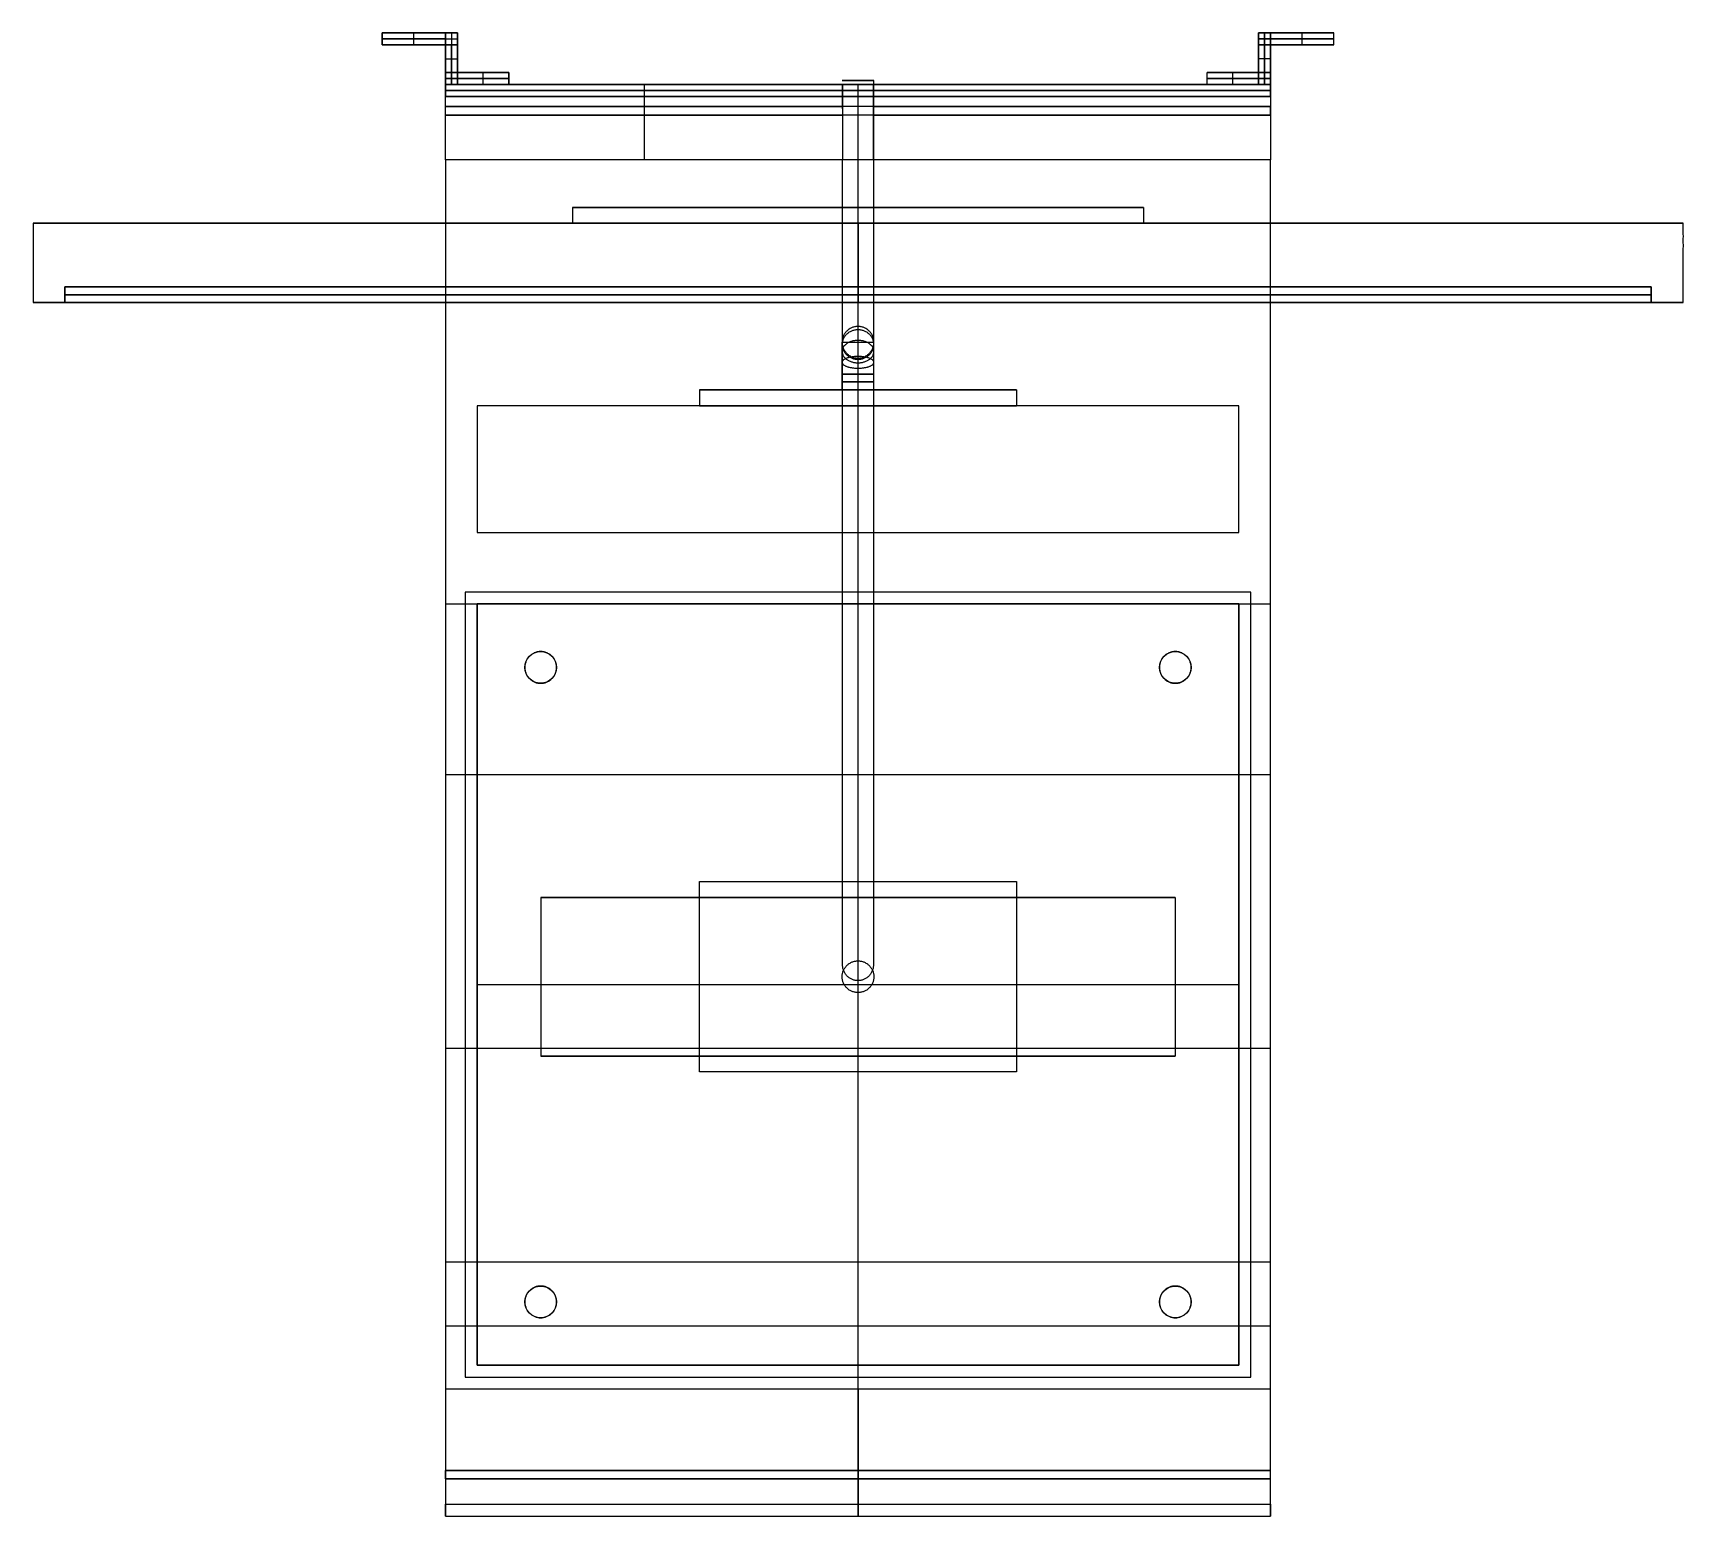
# Model space of a CAD drawing. Header units: inches. Extents: x -13 to 13, y -9.4 to 14.
import ezdxf

# ---------------------------------------------------------------- set-up
doc = ezdxf.new("R2010")
doc.units = ezdxf.units.IN
doc.header["$MEASUREMENT"] = 0
for name, color, linetype, true_color in [('bushings', 7, 'Continuous', 0x000000), ('display 26 x 19 x 2.5', 7, 'Continuous', 0x000000), ('display 26 x 19 x 2.5$screen', 7, 'Continuous', 0x000000), ('frame$solid', 7, 'Continuous', 0x000000), ('kinect', 7, 'Continuous', 0x000000), ('mounts$display', 7, 'Continuous', 0x000000), ('mounts$top mounted', 7, 'Continuous', 0x000000), ('nubs', 7, 'Continuous', 0x000000), ('projector', 7, 'Continuous', 0x000000), ('tray$tray 12 x 12$solid', 7, 'Continuous', 0x000000)]:
    doc.layers.add(name, color=color, linetype=linetype, true_color=true_color)

msp = doc.modelspace()

# ---------------------------------------------------------------- linework, layer by layer
at = {"layer": 'bushings'}
for p, q in [((-6.5, 13.906, 21), (-6.312, 13.906, 21)), ((-6.5, 13.906, 23), (-6.312, 13.906, 23)), ((-6.5, 13.906, 25), (-6.312, 13.906, 25)), ((-6.5, 13.906, 27), (-6.312, 13.906, 27)), ((-6.5, 13.906, 79), (-6.312, 13.906, 79)), ((-6.5, 13.906, 81), (-6.312, 13.906, 81)), ((-6.406, 14, 21), (-6.406, 13.812, 21)), ((-6.406, 14, 23), (-6.406, 13.812, 23)), ((-6.406, 14, 25), (-6.406, 13.812, 25)), ((-6.406, 14, 27), (-6.406, 13.812, 27)), ((-6.406, 14, 79), (-6.406, 13.812, 79)), ((-6.406, 14, 81), (-6.406, 13.812, 81)), ((6.5, 13.906, 79), (6.312, 13.906, 79)), ((6.312, 13.906, 81), (6.5, 13.906, 81)), ((6.5, 13.906, 21), (6.312, 13.906, 21)), ((6.312, 13.906, 23), (6.5, 13.906, 23)), ((6.312, 13.906, 27), (6.5, 13.906, 27)), ((6.5, 13.906, 25), (6.312, 13.906, 25)), ((6.406, 14, 79), (6.406, 13.812, 79)), ((6.406, 13.812, 81), (6.406, 14, 81)), ((6.406, 14, 21), (6.406, 13.812, 21)), ((6.406, 13.812, 23), (6.406, 14, 23)), ((6.406, 14, 25), (6.406, 13.812, 25)), ((6.406, 13.812, 27), (6.406, 14, 27)), ((-6.312, 13.281, 21), (-6.5, 13.281, 21)), ((-6.5, 13.281, 23), (-6.312, 13.281, 23)), ((-6.312, 13.281, 25), (-6.5, 13.281, 25)), ((-6.5, 13.281, 27), (-6.312, 13.281, 27)), ((-6.312, 13.281, 79), (-6.5, 13.281, 79)), ((-6.5, 13.281, 81), (-6.312, 13.281, 81)), ((-6.406, 13.187, 21), (-6.406, 13.375, 21)), ((-6.406, 13.375, 23), (-6.406, 13.187, 23)), ((-6.406, 13.187, 25), (-6.406, 13.375, 25)), ((-6.406, 13.375, 27), (-6.406, 13.187, 27)), ((-6.406, 13.187, 79), (-6.406, 13.375, 79)), ((-6.406, 13.375, 81), (-6.406, 13.187, 81)), ((6.312, 13.281, 79), (6.5, 13.281, 79)), ((6.5, 13.281, 81), (6.312, 13.281, 81)), ((6.312, 13.281, 21), (6.5, 13.281, 21)), ((6.5, 13.281, 23), (6.312, 13.281, 23)), ((6.312, 13.281, 25), (6.5, 13.281, 25)), ((6.5, 13.281, 27), (6.312, 13.281, 27)), ((6.406, 13.187, 79), (6.406, 13.375, 79)), ((6.406, 13.375, 81), (6.406, 13.187, 81)), ((6.406, 13.187, 21), (6.406, 13.375, 21)), ((6.406, 13.375, 23), (6.406, 13.187, 23)), ((6.406, 13.187, 25), (6.406, 13.375, 25)), ((6.406, 13.375, 27), (6.406, 13.187, 27))]:
    msp.add_line(p, q, dxfattribs=at)
for points in [[(-7.5, 14, 21), (-7, 14, 21), (-6.5, 14, 21)], [(-6.5, 14, 23), (-7, 14, 23), (-7.5, 14, 23)], [(-7.5, 14, 23), (-7.5, 14, 22), (-7.5, 14, 21)], [(-7.5, 14, 21), (-7.5, 13.906, 21), (-7.5, 13.812, 21)], [(-7.5, 14, 23), (-7.5, 13.906, 23), (-7.5, 13.812, 23)], [(-7.5, 14, 22), (-6.906, 14, 22), (-6.312, 14, 22)], [(-7.5, 13.812, 22), (-7.5, 13.906, 22), (-7.5, 14, 22)], [(-7.5, 14, 25), (-7, 14, 25), (-6.5, 14, 25)], [(-6.5, 14, 27), (-7, 14, 27), (-7.5, 14, 27)], [(-7.5, 14, 27), (-7.5, 14, 26), (-7.5, 14, 25)], [(-7.5, 14, 25), (-7.5, 13.906, 25), (-7.5, 13.812, 25)], [(-7.5, 14, 27), (-7.5, 13.906, 27), (-7.5, 13.812, 27)], [(-7.5, 14, 26), (-6.906, 14, 26), (-6.312, 14, 26)], [(-7.5, 13.812, 26), (-7.5, 13.906, 26), (-7.5, 14, 26)], [(-7.5, 14, 79), (-7, 14, 79), (-6.5, 14, 79)], [(-6.5, 14, 81), (-7, 14, 81), (-7.5, 14, 81)], [(-7.5, 14, 81), (-7.5, 14, 80), (-7.5, 14, 79)], [(-7.5, 14, 79), (-7.5, 13.906, 79), (-7.5, 13.812, 79)], [(-7.5, 14, 81), (-7.5, 13.906, 81), (-7.5, 13.812, 81)], [(-7.5, 14, 80), (-6.906, 14, 80), (-6.312, 14, 80)], [(-7.5, 13.812, 80), (-7.5, 13.906, 80), (-7.5, 14, 80)], [(-7.5, 13.906, 21), (-7, 13.906, 21), (-6.5, 13.906, 21)], [(-7.5, 13.906, 23), (-7.5, 13.906, 22), (-7.5, 13.906, 21)], [(-6.5, 13.906, 23), (-7, 13.906, 23), (-7.5, 13.906, 23)], [(-7.5, 13.906, 25), (-7, 13.906, 25), (-6.5, 13.906, 25)], [(-7.5, 13.906, 27), (-7.5, 13.906, 26), (-7.5, 13.906, 25)], [(-6.5, 13.906, 27), (-7, 13.906, 27), (-7.5, 13.906, 27)], [(-7.5, 13.906, 79), (-7, 13.906, 79), (-6.5, 13.906, 79)], [(-7.5, 13.906, 81), (-7.5, 13.906, 80), (-7.5, 13.906, 79)], [(-6.5, 13.906, 81), (-7, 13.906, 81), (-7.5, 13.906, 81)], [(-7.5, 13.812, 21), (-7, 13.812, 21), (-6.5, 13.812, 21)], [(-6.5, 13.812, 23), (-7, 13.812, 23), (-7.5, 13.812, 23)], [(-7.5, 13.812, 23), (-7.5, 13.812, 22), (-7.5, 13.812, 21)], [(-7.5, 13.812, 22), (-7, 13.812, 22), (-6.5, 13.812, 22)], [(-7.5, 13.812, 25), (-7, 13.812, 25), (-6.5, 13.812, 25)], [(-6.5, 13.812, 27), (-7, 13.812, 27), (-7.5, 13.812, 27)], [(-7.5, 13.812, 27), (-7.5, 13.812, 26), (-7.5, 13.812, 25)], [(-7.5, 13.812, 26), (-7, 13.812, 26), (-6.5, 13.812, 26)], [(-7.5, 13.812, 79), (-7, 13.812, 79), (-6.5, 13.812, 79)], [(-6.5, 13.812, 81), (-7, 13.812, 81), (-7.5, 13.812, 81)], [(-7.5, 13.812, 81), (-7.5, 13.812, 80), (-7.5, 13.812, 79)], [(-7.5, 13.812, 80), (-7, 13.812, 80), (-6.5, 13.812, 80)], [(-7, 13.812, 21), (-7, 13.906, 21), (-7, 14, 21)], [(-7, 13.812, 23), (-7, 13.906, 23), (-7, 14, 23)], [(-7, 13.812, 25), (-7, 13.906, 25), (-7, 14, 25)], [(-7, 13.812, 27), (-7, 13.906, 27), (-7, 14, 27)], [(-7, 13.812, 79), (-7, 13.906, 79), (-7, 14, 79)], [(-7, 13.812, 81), (-7, 13.906, 81), (-7, 14, 81)], [(-7, 13.812, 21), (-7, 13.812, 22), (-7, 13.812, 23)], [(-7, 13.812, 25), (-7, 13.812, 26), (-7, 13.812, 27)], [(-7, 13.812, 79), (-7, 13.812, 80), (-7, 13.812, 81)], [(-6.906, 14, 21), (-6.906, 14, 22), (-6.906, 14, 23)], [(-6.906, 14, 25), (-6.906, 14, 26), (-6.906, 14, 27)], [(-6.906, 14, 79), (-6.906, 14, 80), (-6.906, 14, 81)], [(-6.5, 14, 21), (-6.406, 14, 21), (-6.312, 14, 21)], [(-6.312, 14, 23), (-6.406, 14, 23), (-6.5, 14, 23)], [(-6.5, 13.812, 21), (-6.5, 13.906, 21), (-6.5, 14, 21)], [(-6.5, 14, 23), (-6.5, 13.906, 23), (-6.5, 13.812, 23)], [(-6.5, 14, 25), (-6.406, 14, 25), (-6.312, 14, 25)], [(-6.312, 14, 27), (-6.406, 14, 27), (-6.5, 14, 27)], [(-6.5, 13.812, 25), (-6.5, 13.906, 25), (-6.5, 14, 25)], [(-6.5, 14, 27), (-6.5, 13.906, 27), (-6.5, 13.812, 27)], [(-6.5, 14, 79), (-6.406, 14, 79), (-6.312, 14, 79)], [(-6.312, 14, 81), (-6.406, 14, 81), (-6.5, 14, 81)], [(-6.5, 13.812, 79), (-6.5, 13.906, 79), (-6.5, 14, 79)], [(-6.5, 14, 81), (-6.5, 13.906, 81), (-6.5, 13.812, 81)], [(-6.5, 13.812, 21), (-6.5, 13.812, 22), (-6.5, 13.812, 23)], [(-6.5, 13.812, 21), (-6.406, 13.812, 21), (-6.312, 13.812, 21)], [(-6.312, 13.812, 23), (-6.406, 13.812, 23), (-6.5, 13.812, 23)], [(-6.5, 13.812, 25), (-6.5, 13.812, 26), (-6.5, 13.812, 27)], [(-6.5, 13.812, 25), (-6.406, 13.812, 25), (-6.312, 13.812, 25)], [(-6.312, 13.812, 27), (-6.406, 13.812, 27), (-6.5, 13.812, 27)], [(-6.5, 13.812, 79), (-6.5, 13.812, 80), (-6.5, 13.812, 81)], [(-6.5, 13.812, 79), (-6.406, 13.812, 79), (-6.312, 13.812, 79)], [(-6.312, 13.812, 81), (-6.406, 13.812, 81), (-6.5, 13.812, 81)], [(-6.5, 13.375, 21), (-6.5, 13.594, 21), (-6.5, 13.812, 21)], [(-6.5, 13.812, 23), (-6.5, 13.594, 23), (-6.5, 13.375, 23)], [(-6.5, 13.187, 22), (-6.5, 13.5, 22), (-6.5, 13.812, 22)], [(-6.5, 13.375, 25), (-6.5, 13.594, 25), (-6.5, 13.812, 25)], [(-6.5, 13.812, 27), (-6.5, 13.594, 27), (-6.5, 13.375, 27)], [(-6.5, 13.187, 26), (-6.5, 13.5, 26), (-6.5, 13.812, 26)], [(-6.5, 13.375, 79), (-6.5, 13.594, 79), (-6.5, 13.812, 79)], [(-6.5, 13.812, 81), (-6.5, 13.594, 81), (-6.5, 13.375, 81)], [(-6.5, 13.187, 80), (-6.5, 13.5, 80), (-6.5, 13.812, 80)], [(-6.406, 13.375, 21), (-6.406, 13.594, 21), (-6.406, 13.812, 21)], [(-6.406, 13.812, 23), (-6.406, 13.594, 23), (-6.406, 13.375, 23)], [(-6.406, 13.375, 25), (-6.406, 13.594, 25), (-6.406, 13.812, 25)], [(-6.406, 13.812, 27), (-6.406, 13.594, 27), (-6.406, 13.375, 27)], [(-6.406, 13.375, 79), (-6.406, 13.594, 79), (-6.406, 13.812, 79)], [(-6.406, 13.812, 81), (-6.406, 13.594, 81), (-6.406, 13.375, 81)], [(-6.312, 13.812, 21), (-6.312, 13.906, 21), (-6.312, 14, 21)], [(-6.312, 14, 21), (-6.312, 14, 22), (-6.312, 14, 23)], [(-6.312, 14, 23), (-6.312, 13.906, 23), (-6.312, 13.812, 23)], [(-6.312, 13.375, 22), (-6.312, 13.688, 22), (-6.312, 14, 22)], [(-6.312, 13.812, 25), (-6.312, 13.906, 25), (-6.312, 14, 25)], [(-6.312, 14, 25), (-6.312, 14, 26), (-6.312, 14, 27)], [(-6.312, 14, 27), (-6.312, 13.906, 27), (-6.312, 13.812, 27)], [(-6.312, 13.375, 26), (-6.312, 13.688, 26), (-6.312, 14, 26)], [(-6.312, 13.812, 79), (-6.312, 13.906, 79), (-6.312, 14, 79)], [(-6.312, 14, 79), (-6.312, 14, 80), (-6.312, 14, 81)], [(-6.312, 14, 81), (-6.312, 13.906, 81), (-6.312, 13.812, 81)], [(-6.312, 13.375, 80), (-6.312, 13.688, 80), (-6.312, 14, 80)], [(-6.312, 13.812, 23), (-6.312, 13.594, 23), (-6.312, 13.375, 23)], [(-6.312, 13.375, 21), (-6.312, 13.594, 21), (-6.312, 13.812, 21)], [(-6.312, 13.812, 27), (-6.312, 13.594, 27), (-6.312, 13.375, 27)], [(-6.312, 13.375, 25), (-6.312, 13.594, 25), (-6.312, 13.812, 25)], [(-6.312, 13.812, 81), (-6.312, 13.594, 81), (-6.312, 13.375, 81)], [(-6.312, 13.375, 79), (-6.312, 13.594, 79), (-6.312, 13.812, 79)], [(6.312, 14, 79), (6.406, 14, 79), (6.5, 14, 79)], [(6.5, 14, 81), (6.406, 14, 81), (6.312, 14, 81)], [(6.312, 14, 81), (6.312, 14, 80), (6.312, 14, 79)], [(6.312, 13.812, 79), (6.312, 13.906, 79), (6.312, 14, 79)], [(6.312, 14, 81), (6.312, 13.906, 81), (6.312, 13.812, 81)], [(6.312, 14, 80), (6.906, 14, 80), (7.5, 14, 80)], [(6.312, 13.375, 80), (6.312, 13.688, 80), (6.312, 14, 80)], [(6.312, 14, 21), (6.406, 14, 21), (6.5, 14, 21)], [(6.5, 14, 23), (6.406, 14, 23), (6.312, 14, 23)], [(6.312, 14, 23), (6.312, 14, 22), (6.312, 14, 21)], [(6.312, 13.812, 21), (6.312, 13.906, 21), (6.312, 14, 21)], [(6.312, 14, 23), (6.312, 13.906, 23), (6.312, 13.812, 23)], [(6.312, 14, 22), (6.906, 14, 22), (7.5, 14, 22)], [(6.312, 13.375, 22), (6.312, 13.688, 22), (6.312, 14, 22)], [(6.312, 14, 27), (6.312, 14, 26), (6.312, 14, 25)], [(6.312, 13.812, 25), (6.312, 13.906, 25), (6.312, 14, 25)], [(6.312, 14, 27), (6.312, 13.906, 27), (6.312, 13.812, 27)], [(6.312, 14, 26), (6.906, 14, 26), (7.5, 14, 26)], [(6.312, 13.375, 26), (6.312, 13.688, 26), (6.312, 14, 26)], [(6.312, 13.812, 81), (6.406, 13.812, 81), (6.5, 13.812, 81)], [(6.312, 13.812, 23), (6.406, 13.812, 23), (6.5, 13.812, 23)], [(6.312, 13.812, 27), (6.406, 13.812, 27), (6.5, 13.812, 27)], [(6.312, 13.812, 81), (6.312, 13.594, 81), (6.312, 13.375, 81)], [(6.312, 13.375, 79), (6.312, 13.594, 79), (6.312, 13.812, 79)], [(6.312, 13.812, 23), (6.312, 13.594, 23), (6.312, 13.375, 23)], [(6.312, 13.375, 21), (6.312, 13.594, 21), (6.312, 13.812, 21)], [(6.312, 13.812, 27), (6.312, 13.594, 27), (6.312, 13.375, 27)], [(6.312, 13.375, 25), (6.312, 13.594, 25), (6.312, 13.812, 25)], [(6.312, 14, 25), (6.406, 14, 25), (6.5, 14, 25)], [(6.5, 14, 27), (6.406, 14, 27), (6.312, 14, 27)], [(6.5, 13.812, 79), (6.406, 13.812, 79), (6.312, 13.812, 79)], [(6.5, 13.812, 21), (6.406, 13.812, 21), (6.312, 13.812, 21)], [(6.5, 13.812, 25), (6.406, 13.812, 25), (6.312, 13.812, 25)], [(6.406, 13.375, 79), (6.406, 13.594, 79), (6.406, 13.812, 79)], [(6.406, 13.812, 81), (6.406, 13.594, 81), (6.406, 13.375, 81)], [(6.406, 13.375, 21), (6.406, 13.594, 21), (6.406, 13.812, 21)], [(6.406, 13.812, 23), (6.406, 13.594, 23), (6.406, 13.375, 23)], [(6.406, 13.375, 25), (6.406, 13.594, 25), (6.406, 13.812, 25)], [(6.406, 13.812, 27), (6.406, 13.594, 27), (6.406, 13.375, 27)], [(6.5, 14, 79), (7, 14, 79), (7.5, 14, 79)], [(7.5, 14, 81), (7, 14, 81), (6.5, 14, 81)], [(6.5, 14, 79), (6.5, 13.906, 79), (6.5, 13.812, 79)], [(6.5, 13.812, 81), (6.5, 13.906, 81), (6.5, 14, 81)], [(6.5, 14, 21), (7, 14, 21), (7.5, 14, 21)], [(7.5, 14, 23), (7, 14, 23), (6.5, 14, 23)], [(6.5, 14, 21), (6.5, 13.906, 21), (6.5, 13.812, 21)], [(6.5, 13.812, 23), (6.5, 13.906, 23), (6.5, 14, 23)], [(6.5, 14, 25), (7, 14, 25), (7.5, 14, 25)], [(7.5, 14, 27), (7, 14, 27), (6.5, 14, 27)], [(6.5, 14, 25), (6.5, 13.906, 25), (6.5, 13.812, 25)], [(6.5, 13.812, 27), (6.5, 13.906, 27), (6.5, 14, 27)], [(6.5, 13.906, 79), (7, 13.906, 79), (7.5, 13.906, 79)], [(7.5, 13.906, 81), (7, 13.906, 81), (6.5, 13.906, 81)], [(6.5, 13.906, 21), (7, 13.906, 21), (7.5, 13.906, 21)], [(7.5, 13.906, 23), (7, 13.906, 23), (6.5, 13.906, 23)], [(6.5, 13.906, 25), (7, 13.906, 25), (7.5, 13.906, 25)], [(7.5, 13.906, 27), (7, 13.906, 27), (6.5, 13.906, 27)], [(6.5, 13.812, 79), (7, 13.812, 79), (7.5, 13.812, 79)], [(7.5, 13.812, 81), (7, 13.812, 81), (6.5, 13.812, 81)], [(6.5, 13.812, 81), (6.5, 13.812, 80), (6.5, 13.812, 79)], [(6.5, 13.812, 80), (7, 13.812, 80), (7.5, 13.812, 80)], [(6.5, 13.812, 21), (7, 13.812, 21), (7.5, 13.812, 21)], [(7.5, 13.812, 23), (7, 13.812, 23), (6.5, 13.812, 23)], [(6.5, 13.812, 23), (6.5, 13.812, 22), (6.5, 13.812, 21)], [(6.5, 13.812, 22), (7, 13.812, 22), (7.5, 13.812, 22)], [(6.5, 13.812, 25), (7, 13.812, 25), (7.5, 13.812, 25)], [(7.5, 13.812, 27), (7, 13.812, 27), (6.5, 13.812, 27)], [(6.5, 13.812, 27), (6.5, 13.812, 26), (6.5, 13.812, 25)], [(6.5, 13.812, 26), (7, 13.812, 26), (7.5, 13.812, 26)], [(6.5, 13.375, 79), (6.5, 13.594, 79), (6.5, 13.812, 79)], [(6.5, 13.812, 81), (6.5, 13.594, 81), (6.5, 13.375, 81)], [(6.5, 13.187, 80), (6.5, 13.5, 80), (6.5, 13.812, 80)], [(6.5, 13.375, 21), (6.5, 13.594, 21), (6.5, 13.812, 21)], [(6.5, 13.812, 23), (6.5, 13.594, 23), (6.5, 13.375, 23)], [(6.5, 13.187, 22), (6.5, 13.5, 22), (6.5, 13.812, 22)], [(6.5, 13.375, 25), (6.5, 13.594, 25), (6.5, 13.812, 25)], [(6.5, 13.812, 27), (6.5, 13.594, 27), (6.5, 13.375, 27)], [(6.5, 13.187, 26), (6.5, 13.5, 26), (6.5, 13.812, 26)], [(6.906, 14, 79), (6.906, 14, 80), (6.906, 14, 81)], [(6.906, 14, 21), (6.906, 14, 22), (6.906, 14, 23)], [(6.906, 14, 25), (6.906, 14, 26), (6.906, 14, 27)], [(7, 13.812, 79), (7, 13.906, 79), (7, 14, 79)], [(7, 13.812, 81), (7, 13.906, 81), (7, 14, 81)], [(7, 13.812, 21), (7, 13.906, 21), (7, 14, 21)], [(7, 13.812, 23), (7, 13.906, 23), (7, 14, 23)], [(7, 13.812, 25), (7, 13.906, 25), (7, 14, 25)], [(7, 13.812, 27), (7, 13.906, 27), (7, 14, 27)], [(7, 13.812, 79), (7, 13.812, 80), (7, 13.812, 81)], [(7, 13.812, 21), (7, 13.812, 22), (7, 13.812, 23)], [(7, 13.812, 25), (7, 13.812, 26), (7, 13.812, 27)], [(7.5, 14, 79), (7.5, 14, 80), (7.5, 14, 81)], [(7.5, 13.812, 79), (7.5, 13.906, 79), (7.5, 14, 79)], [(7.5, 13.812, 81), (7.5, 13.906, 81), (7.5, 14, 81)], [(7.5, 13.812, 80), (7.5, 13.906, 80), (7.5, 14, 80)], [(7.5, 14, 21), (7.5, 14, 22), (7.5, 14, 23)], [(7.5, 13.812, 21), (7.5, 13.906, 21), (7.5, 14, 21)], [(7.5, 13.812, 23), (7.5, 13.906, 23), (7.5, 14, 23)], [(7.5, 13.812, 22), (7.5, 13.906, 22), (7.5, 14, 22)], [(7.5, 14, 25), (7.5, 14, 26), (7.5, 14, 27)], [(7.5, 13.812, 25), (7.5, 13.906, 25), (7.5, 14, 25)], [(7.5, 13.812, 27), (7.5, 13.906, 27), (7.5, 14, 27)], [(7.5, 13.812, 26), (7.5, 13.906, 26), (7.5, 14, 26)], [(7.5, 13.906, 79), (7.5, 13.906, 80), (7.5, 13.906, 81)], [(7.5, 13.906, 21), (7.5, 13.906, 22), (7.5, 13.906, 23)], [(7.5, 13.906, 25), (7.5, 13.906, 26), (7.5, 13.906, 27)], [(7.5, 13.812, 79), (7.5, 13.812, 80), (7.5, 13.812, 81)], [(7.5, 13.812, 21), (7.5, 13.812, 22), (7.5, 13.812, 23)], [(7.5, 13.812, 25), (7.5, 13.812, 26), (7.5, 13.812, 27)], [(-6.5, 13.594, 21), (-6.406, 13.594, 21), (-6.312, 13.594, 21)], [(-6.5, 13.594, 23), (-6.406, 13.594, 23), (-6.312, 13.594, 23)], [(-6.5, 13.594, 25), (-6.406, 13.594, 25), (-6.312, 13.594, 25)], [(-6.5, 13.594, 27), (-6.406, 13.594, 27), (-6.312, 13.594, 27)], [(-6.5, 13.594, 79), (-6.406, 13.594, 79), (-6.312, 13.594, 79)], [(-6.5, 13.594, 81), (-6.406, 13.594, 81), (-6.312, 13.594, 81)], [(-6.312, 13.594, 21), (-6.312, 13.594, 22), (-6.312, 13.594, 23)], [(-6.312, 13.594, 25), (-6.312, 13.594, 26), (-6.312, 13.594, 27)], [(-6.312, 13.594, 79), (-6.312, 13.594, 80), (-6.312, 13.594, 81)], [(6.312, 13.594, 79), (6.312, 13.594, 80), (6.312, 13.594, 81)], [(6.312, 13.594, 21), (6.312, 13.594, 22), (6.312, 13.594, 23)], [(6.312, 13.594, 25), (6.312, 13.594, 26), (6.312, 13.594, 27)], [(6.5, 13.594, 79), (6.406, 13.594, 79), (6.312, 13.594, 79)], [(6.5, 13.594, 81), (6.406, 13.594, 81), (6.312, 13.594, 81)], [(6.5, 13.594, 21), (6.406, 13.594, 21), (6.312, 13.594, 21)], [(6.5, 13.594, 23), (6.406, 13.594, 23), (6.312, 13.594, 23)], [(6.5, 13.594, 25), (6.406, 13.594, 25), (6.312, 13.594, 25)], [(6.5, 13.594, 27), (6.406, 13.594, 27), (6.312, 13.594, 27)], [(-6.5, 13.5, 21), (-6.5, 13.5, 22), (-6.5, 13.5, 23)], [(-6.5, 13.5, 25), (-6.5, 13.5, 26), (-6.5, 13.5, 27)], [(-6.5, 13.5, 79), (-6.5, 13.5, 80), (-6.5, 13.5, 81)], [(-6.5, 13.187, 21), (-6.5, 13.281, 21), (-6.5, 13.375, 21)], [(-6.5, 13.375, 23), (-6.5, 13.281, 23), (-6.5, 13.187, 23)], [(-6.312, 13.375, 21), (-6.406, 13.375, 21), (-6.5, 13.375, 21)], [(-6.5, 13.375, 23), (-6.406, 13.375, 23), (-6.312, 13.375, 23)], [(-6.5, 13.187, 25), (-6.5, 13.281, 25), (-6.5, 13.375, 25)], [(-6.5, 13.375, 27), (-6.5, 13.281, 27), (-6.5, 13.187, 27)], [(-6.312, 13.375, 25), (-6.406, 13.375, 25), (-6.5, 13.375, 25)], [(-6.5, 13.375, 27), (-6.406, 13.375, 27), (-6.312, 13.375, 27)], [(-6.5, 13.187, 79), (-6.5, 13.281, 79), (-6.5, 13.375, 79)], [(-6.5, 13.375, 81), (-6.5, 13.281, 81), (-6.5, 13.187, 81)], [(-6.312, 13.375, 79), (-6.406, 13.375, 79), (-6.5, 13.375, 79)], [(-6.5, 13.375, 81), (-6.406, 13.375, 81), (-6.312, 13.375, 81)], [(-6.312, 13.375, 23), (-6.312, 13.375, 22), (-6.312, 13.375, 21)], [(-6.312, 13.375, 21), (-6.312, 13.281, 21), (-6.312, 13.187, 21)], [(-6.312, 13.187, 23), (-6.312, 13.281, 23), (-6.312, 13.375, 23)], [(-6.312, 13.375, 27), (-6.312, 13.375, 26), (-6.312, 13.375, 25)], [(-6.312, 13.375, 25), (-6.312, 13.281, 25), (-6.312, 13.187, 25)], [(-6.312, 13.187, 27), (-6.312, 13.281, 27), (-6.312, 13.375, 27)], [(-6.312, 13.375, 81), (-6.312, 13.375, 80), (-6.312, 13.375, 79)], [(-6.312, 13.375, 79), (-6.312, 13.281, 79), (-6.312, 13.187, 79)], [(-6.312, 13.187, 81), (-6.312, 13.281, 81), (-6.312, 13.375, 81)], [(-5.5, 13.375, 23), (-5.906, 13.375, 23), (-6.312, 13.375, 23)], [(-6.312, 13.375, 21), (-5.906, 13.375, 21), (-5.5, 13.375, 21)], [(-6.312, 13.375, 22), (-5.906, 13.375, 22), (-5.5, 13.375, 22)], [(-5.5, 13.375, 27), (-5.906, 13.375, 27), (-6.312, 13.375, 27)], [(-6.312, 13.375, 25), (-5.906, 13.375, 25), (-5.5, 13.375, 25)], [(-6.312, 13.375, 26), (-5.906, 13.375, 26), (-5.5, 13.375, 26)], [(-5.5, 13.375, 81), (-5.906, 13.375, 81), (-6.312, 13.375, 81)], [(-6.312, 13.375, 79), (-5.906, 13.375, 79), (-5.5, 13.375, 79)], [(-6.312, 13.375, 80), (-5.906, 13.375, 80), (-5.5, 13.375, 80)], [(-6.312, 13.281, 21), (-5.906, 13.281, 21), (-5.5, 13.281, 21)], [(-5.5, 13.281, 23), (-5.906, 13.281, 23), (-6.312, 13.281, 23)], [(-6.312, 13.281, 25), (-5.906, 13.281, 25), (-5.5, 13.281, 25)], [(-5.5, 13.281, 27), (-5.906, 13.281, 27), (-6.312, 13.281, 27)], [(-6.312, 13.281, 79), (-5.906, 13.281, 79), (-5.5, 13.281, 79)], [(-5.5, 13.281, 81), (-5.906, 13.281, 81), (-6.312, 13.281, 81)], [(-6, 13.375, 21), (-6, 13.375, 22), (-6, 13.375, 23)], [(-6, 13.375, 25), (-6, 13.375, 26), (-6, 13.375, 27)], [(-6, 13.375, 79), (-6, 13.375, 80), (-6, 13.375, 81)], [(-5.906, 13.187, 21), (-5.906, 13.281, 21), (-5.906, 13.375, 21)], [(-5.906, 13.187, 23), (-5.906, 13.281, 23), (-5.906, 13.375, 23)], [(-5.906, 13.187, 25), (-5.906, 13.281, 25), (-5.906, 13.375, 25)], [(-5.906, 13.187, 27), (-5.906, 13.281, 27), (-5.906, 13.375, 27)], [(-5.906, 13.187, 79), (-5.906, 13.281, 79), (-5.906, 13.375, 79)], [(-5.906, 13.187, 81), (-5.906, 13.281, 81), (-5.906, 13.375, 81)], [(-5.5, 13.375, 21), (-5.5, 13.375, 22), (-5.5, 13.375, 23)], [(-5.5, 13.187, 21), (-5.5, 13.281, 21), (-5.5, 13.375, 21)], [(-5.5, 13.375, 23), (-5.5, 13.281, 23), (-5.5, 13.187, 23)], [(-5.5, 13.187, 22), (-5.5, 13.281, 22), (-5.5, 13.375, 22)], [(-5.5, 13.375, 25), (-5.5, 13.375, 26), (-5.5, 13.375, 27)], [(-5.5, 13.187, 25), (-5.5, 13.281, 25), (-5.5, 13.375, 25)], [(-5.5, 13.375, 27), (-5.5, 13.281, 27), (-5.5, 13.187, 27)], [(-5.5, 13.187, 26), (-5.5, 13.281, 26), (-5.5, 13.375, 26)], [(-5.5, 13.375, 79), (-5.5, 13.375, 80), (-5.5, 13.375, 81)], [(-5.5, 13.187, 79), (-5.5, 13.281, 79), (-5.5, 13.375, 79)], [(-5.5, 13.375, 81), (-5.5, 13.281, 81), (-5.5, 13.187, 81)], [(-5.5, 13.187, 80), (-5.5, 13.281, 80), (-5.5, 13.375, 80)], [(-5.5, 13.281, 21), (-5.5, 13.281, 22), (-5.5, 13.281, 23)], [(-5.5, 13.281, 25), (-5.5, 13.281, 26), (-5.5, 13.281, 27)], [(-5.5, 13.281, 79), (-5.5, 13.281, 80), (-5.5, 13.281, 81)], [(5.5, 13.375, 79), (5.906, 13.375, 79), (6.312, 13.375, 79)], [(5.5, 13.375, 81), (5.5, 13.375, 80), (5.5, 13.375, 79)], [(6.312, 13.375, 81), (5.906, 13.375, 81), (5.5, 13.375, 81)], [(5.5, 13.187, 81), (5.5, 13.281, 81), (5.5, 13.375, 81)], [(5.5, 13.187, 79), (5.5, 13.281, 79), (5.5, 13.375, 79)], [(5.5, 13.375, 80), (5.906, 13.375, 80), (6.312, 13.375, 80)], [(5.5, 13.187, 80), (5.5, 13.281, 80), (5.5, 13.375, 80)], [(5.5, 13.375, 21), (5.906, 13.375, 21), (6.312, 13.375, 21)], [(5.5, 13.375, 23), (5.5, 13.375, 22), (5.5, 13.375, 21)], [(6.312, 13.375, 23), (5.906, 13.375, 23), (5.5, 13.375, 23)], [(5.5, 13.187, 23), (5.5, 13.281, 23), (5.5, 13.375, 23)], [(5.5, 13.187, 21), (5.5, 13.281, 21), (5.5, 13.375, 21)], [(5.5, 13.375, 22), (5.906, 13.375, 22), (6.312, 13.375, 22)], [(5.5, 13.187, 22), (5.5, 13.281, 22), (5.5, 13.375, 22)], [(5.5, 13.375, 25), (5.906, 13.375, 25), (6.312, 13.375, 25)], [(5.5, 13.375, 27), (5.5, 13.375, 26), (5.5, 13.375, 25)], [(6.312, 13.375, 27), (5.906, 13.375, 27), (5.5, 13.375, 27)], [(5.5, 13.187, 27), (5.5, 13.281, 27), (5.5, 13.375, 27)], [(5.5, 13.187, 25), (5.5, 13.281, 25), (5.5, 13.375, 25)], [(5.5, 13.375, 26), (5.906, 13.375, 26), (6.312, 13.375, 26)], [(5.5, 13.187, 26), (5.5, 13.281, 26), (5.5, 13.375, 26)], [(6.312, 13.281, 81), (5.906, 13.281, 81), (5.5, 13.281, 81)], [(5.5, 13.281, 81), (5.5, 13.281, 80), (5.5, 13.281, 79)], [(5.5, 13.281, 79), (5.906, 13.281, 79), (6.312, 13.281, 79)], [(6.312, 13.281, 23), (5.906, 13.281, 23), (5.5, 13.281, 23)], [(5.5, 13.281, 23), (5.5, 13.281, 22), (5.5, 13.281, 21)], [(5.5, 13.281, 21), (5.906, 13.281, 21), (6.312, 13.281, 21)], [(6.312, 13.281, 27), (5.906, 13.281, 27), (5.5, 13.281, 27)], [(5.5, 13.281, 27), (5.5, 13.281, 26), (5.5, 13.281, 25)], [(5.5, 13.281, 25), (5.906, 13.281, 25), (6.312, 13.281, 25)], [(5.906, 13.187, 81), (5.906, 13.281, 81), (5.906, 13.375, 81)], [(5.906, 13.187, 79), (5.906, 13.281, 79), (5.906, 13.375, 79)], [(5.906, 13.187, 23), (5.906, 13.281, 23), (5.906, 13.375, 23)], [(5.906, 13.187, 21), (5.906, 13.281, 21), (5.906, 13.375, 21)], [(5.906, 13.187, 27), (5.906, 13.281, 27), (5.906, 13.375, 27)], [(5.906, 13.187, 25), (5.906, 13.281, 25), (5.906, 13.375, 25)], [(6, 13.375, 79), (6, 13.375, 80), (6, 13.375, 81)], [(6, 13.375, 21), (6, 13.375, 22), (6, 13.375, 23)], [(6, 13.375, 25), (6, 13.375, 26), (6, 13.375, 27)], [(6.312, 13.375, 79), (6.312, 13.375, 80), (6.312, 13.375, 81)], [(6.312, 13.375, 79), (6.406, 13.375, 79), (6.5, 13.375, 79)], [(6.5, 13.375, 81), (6.406, 13.375, 81), (6.312, 13.375, 81)], [(6.312, 13.375, 81), (6.312, 13.281, 81), (6.312, 13.187, 81)], [(6.312, 13.187, 79), (6.312, 13.281, 79), (6.312, 13.375, 79)], [(6.312, 13.375, 21), (6.312, 13.375, 22), (6.312, 13.375, 23)], [(6.312, 13.375, 21), (6.406, 13.375, 21), (6.5, 13.375, 21)], [(6.5, 13.375, 23), (6.406, 13.375, 23), (6.312, 13.375, 23)], [(6.312, 13.375, 23), (6.312, 13.281, 23), (6.312, 13.187, 23)], [(6.312, 13.187, 21), (6.312, 13.281, 21), (6.312, 13.375, 21)], [(6.312, 13.375, 25), (6.312, 13.375, 26), (6.312, 13.375, 27)], [(6.312, 13.375, 25), (6.406, 13.375, 25), (6.5, 13.375, 25)], [(6.5, 13.375, 27), (6.406, 13.375, 27), (6.312, 13.375, 27)], [(6.312, 13.375, 27), (6.312, 13.281, 27), (6.312, 13.187, 27)], [(6.312, 13.187, 25), (6.312, 13.281, 25), (6.312, 13.375, 25)], [(6.5, 13.5, 79), (6.5, 13.5, 80), (6.5, 13.5, 81)], [(6.5, 13.5, 21), (6.5, 13.5, 22), (6.5, 13.5, 23)], [(6.5, 13.5, 25), (6.5, 13.5, 26), (6.5, 13.5, 27)], [(6.5, 13.187, 79), (6.5, 13.281, 79), (6.5, 13.375, 79)], [(6.5, 13.375, 81), (6.5, 13.281, 81), (6.5, 13.187, 81)], [(6.5, 13.187, 21), (6.5, 13.281, 21), (6.5, 13.375, 21)], [(6.5, 13.375, 23), (6.5, 13.281, 23), (6.5, 13.187, 23)], [(6.5, 13.187, 25), (6.5, 13.281, 25), (6.5, 13.375, 25)], [(6.5, 13.375, 27), (6.5, 13.281, 27), (6.5, 13.187, 27)], [(-6.5, 13.187, 23), (-6.5, 13.187, 22), (-6.5, 13.187, 21)], [(-6.5, 13.187, 21), (-6.406, 13.187, 21), (-6.312, 13.187, 21)], [(-6.312, 13.187, 23), (-6.406, 13.187, 23), (-6.5, 13.187, 23)], [(-6.5, 13.187, 22), (-6, 13.187, 22), (-5.5, 13.187, 22)], [(-6.5, 13.187, 27), (-6.5, 13.187, 26), (-6.5, 13.187, 25)], [(-6.5, 13.187, 25), (-6.406, 13.187, 25), (-6.312, 13.187, 25)], [(-6.312, 13.187, 27), (-6.406, 13.187, 27), (-6.5, 13.187, 27)], [(-6.5, 13.187, 26), (-6, 13.187, 26), (-5.5, 13.187, 26)], [(-6.5, 13.187, 81), (-6.5, 13.187, 80), (-6.5, 13.187, 79)], [(-6.5, 13.187, 79), (-6.406, 13.187, 79), (-6.312, 13.187, 79)], [(-6.312, 13.187, 81), (-6.406, 13.187, 81), (-6.5, 13.187, 81)], [(-6.5, 13.187, 80), (-6, 13.187, 80), (-5.5, 13.187, 80)], [(-6.312, 13.187, 21), (-5.906, 13.187, 21), (-5.5, 13.187, 21)], [(-5.5, 13.187, 23), (-5.906, 13.187, 23), (-6.312, 13.187, 23)], [(-6.312, 13.187, 25), (-5.906, 13.187, 25), (-5.5, 13.187, 25)], [(-5.5, 13.187, 27), (-5.906, 13.187, 27), (-6.312, 13.187, 27)], [(-6.312, 13.187, 79), (-5.906, 13.187, 79), (-5.5, 13.187, 79)], [(-5.5, 13.187, 81), (-5.906, 13.187, 81), (-6.312, 13.187, 81)], [(-6, 13.187, 21), (-6, 13.187, 22), (-6, 13.187, 23)], [(-6, 13.187, 25), (-6, 13.187, 26), (-6, 13.187, 27)], [(-6, 13.187, 79), (-6, 13.187, 80), (-6, 13.187, 81)], [(-5.5, 13.187, 21), (-5.5, 13.187, 22), (-5.5, 13.187, 23)], [(-5.5, 13.187, 25), (-5.5, 13.187, 26), (-5.5, 13.187, 27)], [(-5.5, 13.187, 79), (-5.5, 13.187, 80), (-5.5, 13.187, 81)], [(5.5, 13.187, 81), (5.5, 13.187, 80), (5.5, 13.187, 79)], [(6.312, 13.187, 81), (5.906, 13.187, 81), (5.5, 13.187, 81)], [(5.5, 13.187, 79), (5.906, 13.187, 79), (6.312, 13.187, 79)], [(5.5, 13.187, 80), (6, 13.187, 80), (6.5, 13.187, 80)], [(5.5, 13.187, 23), (5.5, 13.187, 22), (5.5, 13.187, 21)], [(6.312, 13.187, 23), (5.906, 13.187, 23), (5.5, 13.187, 23)], [(5.5, 13.187, 21), (5.906, 13.187, 21), (6.312, 13.187, 21)], [(5.5, 13.187, 22), (6, 13.187, 22), (6.5, 13.187, 22)], [(5.5, 13.187, 27), (5.5, 13.187, 26), (5.5, 13.187, 25)], [(6.312, 13.187, 27), (5.906, 13.187, 27), (5.5, 13.187, 27)], [(5.5, 13.187, 25), (5.906, 13.187, 25), (6.312, 13.187, 25)], [(5.5, 13.187, 26), (6, 13.187, 26), (6.5, 13.187, 26)], [(6, 13.187, 79), (6, 13.187, 80), (6, 13.187, 81)], [(6, 13.187, 21), (6, 13.187, 22), (6, 13.187, 23)], [(6, 13.187, 25), (6, 13.187, 26), (6, 13.187, 27)], [(6.5, 13.187, 81), (6.406, 13.187, 81), (6.312, 13.187, 81)], [(6.312, 13.187, 79), (6.406, 13.187, 79), (6.5, 13.187, 79)], [(6.5, 13.187, 23), (6.406, 13.187, 23), (6.312, 13.187, 23)], [(6.312, 13.187, 21), (6.406, 13.187, 21), (6.5, 13.187, 21)], [(6.5, 13.187, 27), (6.406, 13.187, 27), (6.312, 13.187, 27)], [(6.312, 13.187, 25), (6.406, 13.187, 25), (6.5, 13.187, 25)], [(6.5, 13.187, 79), (6.5, 13.187, 80), (6.5, 13.187, 81)], [(6.5, 13.187, 21), (6.5, 13.187, 22), (6.5, 13.187, 23)], [(6.5, 13.187, 25), (6.5, 13.187, 26), (6.5, 13.187, 27)]]:
    msp.add_open_spline(points, degree=2, dxfattribs=at)
at = {"layer": 'display 26 x 19 x 2.5'}
for p, q in [((-13, 11, 32.5), (13, 11, 32.5)), ((0, 11, 42), (0, 11, 23)), ((-12.5, 9.75, 41.5), (-12.5, 10, 41.5)), ((-12.5, 10, 41.5), (-12.5, 10, 23.5)), ((-12.5, 10, 23.5), (-12.5, 9.75, 23.5)), ((-12.5, 10, 23.5), (12.5, 10, 23.5)), ((12.5, 10, 41.5), (-12.5, 10, 41.5)), ((-12.5, 9.75, 32.5), (-12.5, 10, 32.5)), ((-12.5, 10, 32.5), (12.5, 10, 32.5)), ((0, 9.75, 23.5), (0, 10, 23.5)), ((0, 9.75, 41.5), (0, 10, 41.5)), ((0, 10, 41.5), (0, 10, 23.5)), ((12.5, 10, 23.5), (12.5, 9.75, 23.5)), ((12.5, 10, 23.5), (12.5, 10, 41.5)), ((12.5, 10, 41.5), (12.5, 9.75, 41.5)), ((12.5, 9.75, 32.5), (12.5, 10, 32.5)), ((-13, 9.75, 32.5), (-12.5, 9.75, 32.5)), ((-12.5, 9.875, 23.5), (-12.5, 9.875, 41.5)), ((12.5, 9.875, 23.5), (-12.5, 9.875, 23.5)), ((-12.5, 9.875, 41.5), (12.5, 9.875, 41.5)), ((0, 9.75, 23), (0, 9.75, 23.5)), ((0, 9.75, 41.5), (0, 9.75, 42)), ((12.5, 9.875, 41.5), (12.5, 9.875, 23.5)), ((12.5, 9.75, 32.5), (13, 9.75, 32.5))]:
    msp.add_line(p, q, dxfattribs=at)
for points in [[(13, 11, 23), (0, 11, 23), (-13, 11, 23)], [(-13, 11, 42), (0, 11, 42), (13, 11, 42)], [(-13, 11, 23), (-13, 11, 32.5), (-13, 11, 42)], [(-13, 11, 23), (-13, 10.375, 23), (-13, 9.75, 23)], [(-13, 11, 42), (-13, 10.375, 42), (-13, 9.75, 42)], [(-13, 11, 32.5), (-13, 10.375, 32.5), (-13, 9.75, 32.5)], [(0, 11, 23), (0, 10.375, 23), (0, 9.75, 23)], [(0, 11, 42), (0, 10.375, 42), (0, 9.75, 42)], [(13, 11, 42), (13, 11, 32.5), (13, 11, 23)], [(13, 11, 23), (13, 10.375, 23), (13, 9.75, 23)], [(13, 11, 42), (13, 10.375, 42), (13, 9.75, 42)], [(13, 11, 32.5), (13, 10.375, 32.5), (13, 9.75, 32.5)], [(-13, 9.75, 23), (0, 9.75, 23), (13, 9.75, 23)], [(13, 9.75, 42), (0, 9.75, 42), (-13, 9.75, 42)], [(-13, 9.75, 42), (-13, 9.75, 32.5), (-13, 9.75, 23)], [(-12.5, 9.75, 23.5), (-12.5, 9.75, 32.5), (-12.5, 9.75, 41.5)], [(12.5, 9.75, 23.5), (0, 9.75, 23.5), (-12.5, 9.75, 23.5)], [(-12.5, 9.75, 41.5), (0, 9.75, 41.5), (12.5, 9.75, 41.5)], [(12.5, 9.75, 41.5), (12.5, 9.75, 32.5), (12.5, 9.75, 23.5)], [(13, 9.75, 23), (13, 9.75, 32.5), (13, 9.75, 42)]]:
    msp.add_open_spline(points, degree=2, dxfattribs=at)
at = {"layer": 'display 26 x 19 x 2.5$screen'}
for points in [[(-12.5, 10, 23.5), (0, 10, 23.5), (12.5, 10, 23.5)], [(-12.5, 10, 23.5), (-12.5, 9.938, 23.5), (-12.5, 9.875, 23.5)], [(12.5, 10, 41.5), (0, 10, 41.5), (-12.5, 10, 41.5)], [(-12.5, 10, 41.5), (-12.5, 9.938, 41.5), (-12.5, 9.875, 41.5)], [(-12.5, 10, 41.5), (-12.5, 10, 32.5), (-12.5, 10, 23.5)], [(12.5, 10, 23.5), (12.5, 9.938, 23.5), (12.5, 9.875, 23.5)], [(12.5, 10, 23.5), (12.5, 10, 32.5), (12.5, 10, 41.5)], [(12.5, 10, 41.5), (12.5, 9.938, 41.5), (12.5, 9.875, 41.5)], [(-12.5, 9.875, 23.5), (0, 9.875, 23.5), (12.5, 9.875, 23.5)], [(12.5, 9.875, 41.5), (0, 9.875, 41.5), (-12.5, 9.875, 41.5)], [(-12.5, 9.875, 41.5), (-12.5, 9.875, 32.5), (-12.5, 9.875, 23.5)], [(12.5, 9.875, 23.5), (12.5, 9.875, 32.5), (12.5, 9.875, 41.5)]]:
    msp.add_open_spline(points, degree=2, dxfattribs=at)
at = {"layer": 'frame$solid'}
for p, q in [((-0.243, 13.187, 26), (-0.243, 13, 26)), ((-0.243, 13, 53.82), (-0.243, 13.187, 53.82)), ((-0.243, 13.094, 26), (-0.243, 13.094, 81.462)), ((0.243, 13, 26), (0.243, 13.187, 26)), ((0.243, 13, 54.094), (0.243, 13.187, 54.094)), ((0.243, 13.094, 81.462), (0.243, 13.094, 26)), ((-0.243, 13, 81), (-0.243, 13, 81.64)), ((-0.243, 12.805, 81.594), (-0.243, 13, 81.594)), ((0.243, 13, 81.64), (0.243, 13, 81)), ((0.243, 13, 81.594), (0.243, 12.805, 81.594)), ((-0.243, 6.156, 82.187), (-0.243, 6.156, 82)), ((0.243, 6.156, 82.187), (0.243, 6.156, 82)), ((-0.243, -0.687, 82), (-0.243, -0.687, 82.188)), ((0.243, -0.687, 82), (0.243, -0.687, 82.188))]:
    msp.add_line(p, q, dxfattribs=at)
for points, degree in [([(-6.5, 13.187, 21), (-2.167, 13.187, 21), (2.167, 13.187, 21), (6.5, 13.187, 21)], 3), ([(6.5, 13.187, 24), (0, 13.187, 24), (-6.5, 13.187, 24)], 2), ([(-6.5, 13.187, 24), (-6.5, 13.187, 22.5), (-6.5, 13.187, 21)], 2), ([(-6.5, 13, 21), (-6.5, 13.094, 21), (-6.5, 13.187, 21)], 2), ([(-6.5, 13.187, 24), (-6.5, 13.094, 24), (-6.5, 13, 24)], 2), ([(-6.5, 13.187, 22.5), (0, 13.187, 22.5), (6.5, 13.187, 22.5)], 2), ([(-6.5, 13, 22.5), (-6.5, 13.094, 22.5), (-6.5, 13.187, 22.5)], 2), ([(-6.5, 13.187, 81), (-4.414, 13.187, 81), (-2.329, 13.187, 81), (-0.243, 13.187, 81)], 3), ([(-6.5, 13.187, 24), (0, 13.187, 24), (6.5, 13.187, 24)], 2), ([(-6.5, 13.187, 81), (-6.5, 13.187, 52.5), (-6.5, 13.187, 24)], 2), ([(-6.5, 13, 81), (-6.5, 13.094, 81), (-6.5, 13.187, 81)], 2), ([(-6.5, 13, 24), (-6.5, 13.094, 24), (-6.5, 13.187, 24)], 2), ([(-6.5, 13.187, 52.5), (-3.371, 13.187, 52.5), (-0.243, 13.187, 52.5)], 2), ([(-6.5, 13, 52.5), (-6.5, 13.094, 52.5), (-6.5, 13.187, 52.5)], 2), ([(-6.5, 13.094, 24), (-6.5, 13.094, 22.5), (-6.5, 13.094, 21)], 2), ([(6.5, 13.094, 24), (0, 13.094, 24), (-6.5, 13.094, 24)], 2), ([(-6.5, 13.094, 81), (-6.5, 13.094, 52.5), (-6.5, 13.094, 24)], 2), ([(-6.5, 13.094, 24), (0, 13.094, 24), (6.5, 13.094, 24)], 2), ([(-6.5, 13, 21), (-2.167, 13, 21), (2.167, 13, 21), (6.5, 13, 21)], 3), ([(6.5, 13, 24), (0, 13, 24), (-6.5, 13, 24)], 2), ([(-6.5, 13, 24), (-6.5, 13, 22.5), (-6.5, 13, 21)], 2), ([(-6.5, 13, 81), (-4.414, 13, 81), (-2.329, 13, 81), (-0.243, 13, 81)], 3), ([(-6.5, 13, 24), (0, 13, 24), (6.5, 13, 24)], 2), ([(-6.5, 13, 81), (-6.5, 13, 52.5), (-6.5, 13, 24)], 2), ([(-6.5, 13, 52.5), (-3.371, 13, 52.5), (-0.243, 13, 52.5)], 2), ([(-0.243, 13.187, 26), (-0.243, 13.187, 53.5), (-0.243, 13.187, 81)], 2), ([(-0.243, 13, 70.566), (-0.243, 13, 75.783), (-0.243, 13, 81)], 2), ([(-0.243, 13, 70.566), (-0.243, 13, 48.283), (-0.243, 13, 26)], 2), ([(0, 13.187, 21), (0, 13.187, 22.5), (0, 13.187, 24)], 2), ([(0, 13, 24), (0, 13.094, 24), (0, 13.187, 24)], 2), ([(0, 13.187, 24), (0, 13.187, 24.875), (0, 13.187, 25.75)], 2), ([(0, 13, 24), (0, 13.094, 24), (0, 13.187, 24)], 2), ([(0, 13, 25.75), (0, 13.094, 25.75), (0, 13.187, 25.75)], 2), ([(0, 13, 21), (0, 13, 22.5), (0, 13, 24)], 2), ([(0, 13, 24), (0, 13, 24.875), (0, 13, 25.75)], 2), ([(0.243, 13.187, 81), (0.243, 13.187, 53.5), (0.243, 13.187, 26)], 2), ([(0.243, 13.187, 81), (2.329, 13.187, 81), (4.414, 13.187, 81), (6.5, 13.187, 81)], 3), ([(0.243, 13.187, 52.5), (3.371, 13.187, 52.5), (6.5, 13.187, 52.5)], 2), ([(0.243, 13, 26), (0.243, 13, 48.283), (0.243, 13, 70.566)], 2), ([(0.243, 13, 81), (2.329, 13, 81), (4.414, 13, 81), (6.5, 13, 81)], 3), ([(0.243, 13, 81), (0.243, 13, 75.783), (0.243, 13, 70.566)], 2), ([(0.243, 13, 52.5), (3.371, 13, 52.5), (6.5, 13, 52.5)], 2), ([(6.5, 13.187, 21), (6.5, 13.187, 22.5), (6.5, 13.187, 24)], 2), ([(6.5, 13, 24), (6.5, 13.094, 24), (6.5, 13.187, 24)], 2), ([(6.5, 13.187, 21), (6.5, 13.094, 21), (6.5, 13, 21)], 2), ([(6.5, 13, 22.5), (6.5, 13.094, 22.5), (6.5, 13.187, 22.5)], 2), ([(6.5, 13.187, 24), (6.5, 13.187, 52.5), (6.5, 13.187, 81)], 2), ([(6.5, 13, 24), (6.5, 13.094, 24), (6.5, 13.187, 24)], 2), ([(6.5, 13.187, 81), (6.5, 13.094, 81), (6.5, 13, 81)], 2), ([(6.5, 13, 52.5), (6.5, 13.094, 52.5), (6.5, 13.187, 52.5)], 2), ([(6.5, 13.094, 21), (6.5, 13.094, 22.5), (6.5, 13.094, 24)], 2), ([(6.5, 13.094, 24), (6.5, 13.094, 52.5), (6.5, 13.094, 81)], 2), ([(6.5, 13, 21), (6.5, 13, 22.5), (6.5, 13, 24)], 2), ([(6.5, 13, 24), (6.5, 13, 52.5), (6.5, 13, 81)], 2), ([(-6.5, 13, 22.5), (0, 13, 22.5), (6.5, 13, 22.5)], 2), ([(6.5, 12.84, 20.16), (2.167, 12.84, 20.16), (-2.167, 12.84, 20.16), (-6.5, 12.84, 20.16)], 3), ([(-6.5, 12.707, 20.293), (-6.5, 12.773, 20.227), (-6.5, 12.84, 20.16)], 2), ([(-6.5, 12.707, 81.707), (-6.5, 12.773, 81.773), (-6.5, 12.84, 81.84)], 2), ([(-6.5, 12.84, 81.84), (-4.414, 12.84, 81.84), (-2.329, 12.84, 81.84), (-0.243, 12.84, 81.84)], 3), ([(0.243, 12.84, 81.84), (2.329, 12.84, 81.84), (4.414, 12.84, 81.84), (6.5, 12.84, 81.84)], 3), ([(6.5, 12.707, 20.293), (6.5, 12.773, 20.227), (6.5, 12.84, 20.16)], 2), ([(6.5, 12.707, 81.707), (6.5, 12.773, 81.773), (6.5, 12.84, 81.84)], 2), ([(6.5, 12.707, 20.293), (2.167, 12.707, 20.293), (-2.167, 12.707, 20.293), (-6.5, 12.707, 20.293)], 3), ([(-6.5, 12.707, 81.707), (-4.414, 12.707, 81.707), (-2.329, 12.707, 81.707), (-0.243, 12.707, 81.707)], 3), ([(0.243, 12.707, 81.707), (2.329, 12.707, 81.707), (4.414, 12.707, 81.707), (6.5, 12.707, 81.707)], 3), ([(6.5, 12, 20), (2.167, 12, 20), (-2.167, 12, 20), (-6.5, 12, 20)], 3), ([(-6.5, 12, 20), (-6.5, 2.312, 20), (-6.5, -7.375, 20)], 2), ([(6.5, 12, 19.812), (2.167, 12, 19.812), (-2.167, 12, 19.812), (-6.5, 12, 19.812)], 3), ([(-6.5, 12, 19.812), (-6.5, 2.312, 19.812), (-6.5, -7.375, 19.812)], 2), ([(-6.5, 12, 19.812), (-6.5, 12, 19.906), (-6.5, 12, 20)], 2), ([(-6.5, 12, 19.906), (-6.5, 2.312, 19.906), (-6.5, -7.375, 19.906)], 2), ([(-6.5, 12, 82), (-6.5, 5, 82), (-6.5, -2, 82)], 2), ([(-6.5, 12, 82.188), (-6.5, 5, 82.188), (-6.5, -2, 82.188)], 2), ([(-6.5, 12, 82.188), (-6.5, 12, 82.094), (-6.5, 12, 82)], 2), ([(-0.243, 12, 82), (-2.329, 12, 82), (-4.414, 12, 82), (-6.5, 12, 82)], 3), ([(-0.243, 12, 82.187), (-2.329, 12, 82.187), (-4.414, 12, 82.187), (-6.5, 12, 82.188)], 3), ([(-6.5, 12, 82.094), (-6.5, 5, 82.094), (-6.5, -2, 82.094)], 2), ([(-0.243, -0.687, 82), (-0.243, 5.656, 82), (-0.243, 12, 82)], 2), ([(-0.243, -0.687, 82.188), (-0.243, 5.656, 82.187), (-0.243, 12, 82.187)], 2), ([(0, -7.375, 20), (0, 2.312, 20), (0, 12, 20)], 2), ([(0, -7.375, 19.812), (0, 2.312, 19.812), (0, 12, 19.812)], 2), ([(6.5, 12, 82), (4.414, 12, 82), (2.329, 12, 82), (0.243, 12, 82)], 3), ([(6.5, 12, 82.188), (4.414, 12, 82.188), (2.329, 12, 82.187), (0.243, 12, 82.187)], 3), ([(0.243, 12, 82), (0.243, 5.656, 82), (0.243, -0.687, 82)], 2), ([(0.243, 12, 82.187), (0.243, 5.656, 82.187), (0.243, -0.687, 82.188)], 2), ([(6.5, -7.375, 20), (6.5, 2.312, 20), (6.5, 12, 20)], 2), ([(6.5, -7.375, 19.812), (6.5, 2.312, 19.812), (6.5, 12, 19.812)], 2), ([(6.5, 12, 20), (6.5, 12, 19.906), (6.5, 12, 19.812)], 2), ([(6.5, -7.375, 19.906), (6.5, 2.312, 19.906), (6.5, 12, 19.906)], 2), ([(6.5, -2, 82), (6.5, 5, 82), (6.5, 12, 82)], 2), ([(6.5, -2, 82.188), (6.5, 5, 82.188), (6.5, 12, 82.188)], 2), ([(6.5, 12, 82), (6.5, 12, 82.094), (6.5, 12, 82.188)], 2), ([(6.5, -2, 82.094), (6.5, 5, 82.094), (6.5, 12, 82.094)], 2), ([(-6.5, 5, 82), (-3.371, 5, 82), (-0.243, 5, 82)], 2), ([(-6.5, 5, 82.188), (-3.371, 5, 82.188), (-0.243, 5, 82.188)], 2), ([(-6.5, 5, 82), (-6.5, 5, 82.094), (-6.5, 5, 82.188)], 2), ([(0.243, 5, 82), (3.371, 5, 82), (6.5, 5, 82)], 2), ([(0.243, 5, 82.188), (3.371, 5, 82.188), (6.5, 5, 82.188)], 2), ([(6.5, 5, 82), (6.5, 5, 82.094), (6.5, 5, 82.188)], 2), ([(-6.5, 2.312, 20), (-6.5, 2.312, 19.906), (-6.5, 2.312, 19.812)], 2), ([(-6.5, 2.312, 20), (0, 2.312, 20), (6.5, 2.312, 20)], 2), ([(-6.5, 2.312, 19.812), (0, 2.312, 19.812), (6.5, 2.312, 19.812)], 2), ([(6.5, 2.312, 20), (6.5, 2.312, 19.906), (6.5, 2.312, 19.812)], 2), ([(0, -2, 82), (0, -1.469, 82), (0, -0.937, 82)], 2), ([(0, -2, 82.188), (0, -1.469, 82.188), (0, -0.937, 82.188)], 2), ([(0, -0.937, 82.187), (0, -0.937, 82.094), (0, -0.937, 82)], 2), ([(-6.5, -2, 82), (0, -2, 82), (6.5, -2, 82)], 2), ([(-6.5, -2, 82.188), (0, -2, 82.188), (6.5, -2, 82.188)], 2), ([(-6.5, -2, 82), (-6.5, -2, 82.094), (-6.5, -2, 82.188)], 2), ([(-6.5, -2, 82.094), (0, -2, 82.094), (6.5, -2, 82.094)], 2), ([(0, -2, 82), (0, -2, 82.094), (0, -2, 82.188)], 2), ([(6.5, -2, 82), (6.5, -2, 82.094), (6.5, -2, 82.188)], 2), ([(6.5, -5.375, 16), (0, -5.375, 16), (-6.5, -5.375, 16)], 2), ([(-6.5, -5.375, 16), (-6.5, -6.375, 16), (-6.5, -7.375, 16)], 2), ([(6.5, -5.375, 16.188), (0, -5.375, 16.188), (-6.5, -5.375, 16.188)], 2), ([(-6.5, -5.375, 16.188), (-6.5, -6.375, 16.188), (-6.5, -7.375, 16.188)], 2), ([(-6.5, -5.375, 16.188), (-6.5, -5.375, 16.094), (-6.5, -5.375, 16)], 2), ([(6.5, -5.375, 16.094), (0, -5.375, 16.094), (-6.5, -5.375, 16.094)], 2), ([(-6.5, -5.375, 16.094), (-6.5, -6.375, 16.094), (-6.5, -7.375, 16.094)], 2), ([(0, -7.375, 16), (0, -6.375, 16), (0, -5.375, 16)], 2), ([(0, -7.375, 16.188), (0, -6.375, 16.188), (0, -5.375, 16.188)], 2), ([(0, -5.375, 16), (0, -5.375, 16.094), (0, -5.375, 16.188)], 2), ([(6.5, -7.375, 16), (6.5, -6.375, 16), (6.5, -5.375, 16)], 2), ([(6.5, -7.375, 16.188), (6.5, -6.375, 16.188), (6.5, -5.375, 16.188)], 2), ([(6.5, -5.375, 16), (6.5, -5.375, 16.094), (6.5, -5.375, 16.188)], 2), ([(6.5, -7.375, 16.094), (6.5, -6.375, 16.094), (6.5, -5.375, 16.094)], 2), ([(-6.5, -6.375, 16), (0, -6.375, 16), (6.5, -6.375, 16)], 2), ([(-6.5, -6.375, 16.188), (0, -6.375, 16.188), (6.5, -6.375, 16.188)], 2), ([(-6.5, -6.375, 16), (-6.5, -6.375, 16.094), (-6.5, -6.375, 16.188)], 2), ([(6.5, -6.375, 16), (6.5, -6.375, 16.094), (6.5, -6.375, 16.188)], 2), ([(6.5, -7.375, 16), (2.167, -7.375, 16), (-2.167, -7.375, 16), (-6.5, -7.375, 16)], 3), ([(6.5, -7.375, 20), (2.167, -7.375, 20), (-2.167, -7.375, 20), (-6.5, -7.375, 20)], 3), ([(6.5, -7.375, 16.188), (2.167, -7.375, 16.188), (-2.167, -7.375, 16.187), (-6.5, -7.375, 16.188)], 3), ([(6.5, -7.375, 19.812), (2.167, -7.375, 19.812), (-2.167, -7.375, 19.812), (-6.5, -7.375, 19.812)], 3), ([(-6.5, -7.375, 16.188), (-6.5, -7.375, 16.094), (-6.5, -7.375, 16)], 2), ([(-6.5, -7.375, 19.812), (-6.5, -7.375, 19.906), (-6.5, -7.375, 20)], 2), ([(6.5, -7.375, 19.812), (6.5, -7.375, 19.906), (6.5, -7.375, 20)], 2), ([(6.5, -7.375, 16), (6.5, -7.375, 16.094), (6.5, -7.375, 16.188)], 2), ([(-6.5, -8.657, 16.718), (-2.167, -8.657, 16.718), (2.167, -8.657, 16.718), (6.5, -8.657, 16.718)], 3), ([(6.5, -8.657, 19.282), (2.167, -8.657, 19.282), (-2.167, -8.657, 19.282), (-6.5, -8.657, 19.282)], 3), ([(-6.5, -8.789, 16.586), (-6.5, -8.723, 16.652), (-6.5, -8.657, 16.718)], 2), ([(-6.5, -8.789, 19.414), (-6.5, -8.723, 19.348), (-6.5, -8.657, 19.282)], 2), ([(-6.5, -8.789, 16.586), (-2.167, -8.789, 16.586), (2.167, -8.789, 16.586), (6.5, -8.789, 16.586)], 3), ([(6.5, -8.789, 19.414), (2.167, -8.789, 19.414), (-2.167, -8.789, 19.414), (-6.5, -8.789, 19.414)], 3), ([(6.5, -8.789, 19.414), (6.5, -8.723, 19.348), (6.5, -8.657, 19.282)], 2), ([(6.5, -8.789, 16.586), (6.5, -8.723, 16.652), (6.5, -8.657, 16.718)], 2), ([(-6.5, -9.188, 18), (-2.167, -9.188, 18), (2.167, -9.188, 18), (6.5, -9.188, 18)], 3), ([(-6.5, -9.375, 18), (-6.5, -9.281, 18), (-6.5, -9.188, 18)], 2), ([(6.5, -9.188, 18), (6.5, -9.281, 18), (6.5, -9.375, 18)], 2), ([(-6.5, -9.375, 18), (-2.167, -9.375, 18), (2.167, -9.375, 18), (6.5, -9.375, 18)], 3)]:
    msp.add_open_spline(points, degree=degree, dxfattribs=at)
for points, weights in [([(-6.5, 12, 19.812), (-6.5, 13.187, 19.813), (-6.5, 13.187, 21)], [1, 0.707106781187, 1]), ([(-6.5, 12, 82.188), (-6.5, 13.187, 82.187), (-6.5, 13.187, 81)], [1, 0.707106781187, 1]), ([(-6.5, 12, 19.906), (-6.5, 13.094, 19.906), (-6.5, 13.094, 21)], [1, 0.707106781187, 1]), ([(-6.5, 12, 82.094), (-6.5, 13.094, 82.094), (-6.5, 13.094, 81)], [1, 0.707106781187, 1]), ([(-3.371, 13.187, 81), (-3.371, 13.187, 82.187), (-3.371, 12, 82.187)], [1, 0.707106781187, 1]), ([(-0.243, 13.187, 81), (-0.243, 13.187, 81.348), (-0.243, 13, 81.64)], [0.999999948428, 0.891846392479, 0.863566285503]), ([(0, 12, 19.812), (0, 13.187, 19.812), (0, 13.187, 21)], [1, 0.707106781187, 1]), ([(0.243, 13, 81.64), (0.243, 13.187, 81.348), (0.243, 13.187, 81)], [0.863566285503, 0.891846392479, 0.999999948428]), ([(6.5, 13.187, 21), (6.5, 13.187, 19.812), (6.5, 12, 19.812)], [1, 0.707106781187, 1]), ([(6.5, 13.187, 81), (6.5, 13.187, 82.187), (6.5, 12, 82.188)], [1, 0.707106781187, 1]), ([(6.5, 13.094, 21), (6.5, 13.094, 19.906), (6.5, 12, 19.906)], [1, 0.707106781187, 1]), ([(6.5, 13.094, 81), (6.5, 13.094, 82.094), (6.5, 12, 82.094)], [1, 0.707106781187, 1]), ([(-6.5, 12, 20), (-6.5, 13, 20), (-6.5, 13, 21)], [1, 0.707106781187, 1]), ([(-6.5, 12, 82), (-6.5, 13, 82), (-6.5, 13, 81)], [1, 0.707106781187, 1]), ([(-0.243, 13, 81), (-0.243, 13, 82), (-0.243, 12, 82)], [1, 0.707106781187, 1]), ([(-0.243, 13, 81.64), (-0.243, 12.65, 82.187), (-0.243, 12, 82.187)], [0.863566262469, 0.815260437527, 0.999999911909]), ([(0, 12, 20), (0, 13, 20), (0, 13, 21)], [1, 0.707106781187, 1]), ([(0.243, 12, 82), (0.243, 13, 82), (0.243, 13, 81)], [1, 0.707106851018, 0.999999860338]), ([(0.243, 12, 82.187), (0.243, 12.65, 82.187), (0.243, 13, 81.64)], [1, 0.81526042601, 0.863566262469]), ([(6.5, 13, 21), (6.5, 13, 20), (6.5, 12, 20)], [1, 0.707106781187, 1]), ([(6.5, 13, 81), (6.5, 13, 82), (6.5, 12, 82)], [1, 0.707106781187, 1]), ([(-6.5, -7.375, 16), (-6.5, -9.375, 16), (-6.5, -9.375, 18)], [1, 0.707106781187, 1]), ([(-6.5, -7.375, 20), (-6.5, -9.375, 20), (-6.5, -9.375, 18)], [1, 0.707106781187, 1]), ([(-6.5, -7.375, 19.812), (-6.5, -9.188, 19.812), (-6.5, -9.188, 18)], [1, 0.707106781187, 1]), ([(-6.5, -7.375, 16.188), (-6.5, -9.188, 16.188), (-6.5, -9.188, 18)], [1, 0.707106781187, 1]), ([(-6.5, -7.375, 16.094), (-6.5, -9.281, 16.094), (-6.5, -9.281, 18)], [1, 0.707106781187, 1]), ([(-6.5, -7.375, 19.906), (-6.5, -9.281, 19.906), (-6.5, -9.281, 18)], [1, 0.707106781187, 1]), ([(0, -9.375, 18), (0, -9.375, 16), (0, -7.375, 16)], [1, 0.707106781187, 1]), ([(0, -7.375, 20), (0, -9.375, 20), (0, -9.375, 18)], [1, 0.707106781187, 1]), ([(0, -9.188, 18), (0, -9.188, 16.188), (0, -7.375, 16.188)], [1, 0.707106781187, 1]), ([(0, -7.375, 19.812), (0, -9.188, 19.812), (0, -9.188, 18)], [1, 0.707106781187, 1]), ([(6.5, -9.375, 18), (6.5, -9.375, 16), (6.5, -7.375, 16)], [1, 0.707106781187, 1]), ([(6.5, -9.375, 18), (6.5, -9.375, 20), (6.5, -7.375, 20)], [1, 0.707106781187, 1]), ([(6.5, -9.188, 18), (6.5, -9.188, 19.812), (6.5, -7.375, 19.812)], [1, 0.707106781187, 1]), ([(6.5, -9.188, 18), (6.5, -9.188, 16.188), (6.5, -7.375, 16.188)], [1, 0.707106781187, 1]), ([(6.5, -9.281, 18), (6.5, -9.281, 19.906), (6.5, -7.375, 19.906)], [1, 0.707106781187, 1]), ([(6.5, -9.281, 18), (6.5, -9.281, 16.094), (6.5, -7.375, 16.094)], [1, 0.707106781187, 1])]:
    msp.add_rational_spline(points, weights, degree=2, dxfattribs=at)
for points, knots in [([(0.243, 13.187, 26), (0.243, 13.187, 25.75), (0, 13.187, 25.75), (-0.243, 13.187, 25.75), (-0.243, 13.187, 26)], [-0.7853982, -0.7853982, -0.7853982, -0.3926991, -0.3926991, 0, 0, 0]), ([(0.243, 13.094, 26), (0.243, 13.094, 25.75), (0, 13.094, 25.75), (-0.243, 13.094, 25.75), (-0.243, 13.094, 26)], [-0.7853982, -0.7853982, -0.7853982, -0.3926991, -0.3926991, 0, 0, 0]), ([(-0.243, 13, 26), (-0.243, 13, 25.75), (0, 13, 25.75), (0.243, 13, 25.75), (0.243, 13, 26)], [0, 0, 0, 0.3926991, 0.3926991, 0.7853982, 0.7853982, 0.7853982]), ([(0.243, -0.687, 82.188), (0.243, -0.937, 82.188), (0, -0.937, 82.188), (-0.243, -0.937, 82.187), (-0.243, -0.687, 82.187)], [0, 0, 0, 0.3926991, 0.3926991, 0.7853982, 0.7853982, 0.7853982]), ([(0.243, -0.687, 82), (0.243, -0.937, 82), (0, -0.937, 82), (-0.243, -0.937, 82), (-0.243, -0.687, 82)], [0, 0, 0, 0.3926991, 0.3926991, 0.7853982, 0.7853982, 0.7853982]), ([(0.243, -0.687, 82.094), (0.243, -0.937, 82.094), (0, -0.937, 82.094), (-0.243, -0.937, 82.094), (-0.243, -0.687, 82.094)], [0, 0, 0, 0.3926991, 0.3926991, 0.7853982, 0.7853982, 0.7853982])]:
    msp.add_rational_spline(points, [1, 0.707106781187, 1, 0.707106781187, 1], degree=2, knots=knots, dxfattribs=at)
at = {"layer": 'kinect'}
for points in [[(-5, 0.375, 53.75), (0, 0.375, 53.75), (5, 0.375, 53.75)], [(-5, 0.375, 53.75), (-5, -0.875, 53.75), (-5, -2.125, 53.75)], [(5, 0.375, 56.25), (0, 0.375, 56.25), (-5, 0.375, 56.25)], [(-5, 0.375, 56.25), (-5, -0.875, 56.25), (-5, -2.125, 56.25)], [(-5, 0.375, 56.25), (-5, 0.375, 55), (-5, 0.375, 53.75)], [(5, 0.375, 53.75), (5, -0.875, 53.75), (5, -2.125, 53.75)], [(5, 0.375, 53.75), (5, 0.375, 55), (5, 0.375, 56.25)], [(5, 0.375, 56.25), (5, -0.875, 56.25), (5, -2.125, 56.25)], [(-5, -2.125, 53.75), (0, -2.125, 53.75), (5, -2.125, 53.75)], [(5, -2.125, 56.25), (0, -2.125, 56.25), (-5, -2.125, 56.25)], [(-5, -2.125, 56.25), (-5, -2.125, 55), (-5, -2.125, 53.75)], [(5, -2.125, 53.75), (5, -2.125, 55), (5, -2.125, 56.25)]]:
    msp.add_open_spline(points, degree=2, dxfattribs=at)
at = {"layer": 'mounts$display'}
for points in [[(0.25, 13.25, 32.5), (0.25, 13.25, 32.25), (0, 13.25, 32.25), (-0.25, 13.25, 32.25), (-0.25, 13.25, 32.5), (-0.25, 13.25, 32.75), (0, 13.25, 32.75), (0.25, 13.25, 32.75), (0.25, 13.25, 32.5)], [(0.25, 11.25, 32.5), (0.25, 11.25, 32.25), (0, 11.25, 32.25), (-0.25, 11.25, 32.25), (-0.25, 11.25, 32.5), (-0.25, 11.25, 32.75), (0, 11.25, 32.75), (0.25, 11.25, 32.75), (0.25, 11.25, 32.5)]]:
    msp.add_rational_spline(points, [1, 0.707106781187, 1, 0.707106781187, 1, 0.707106781187, 1, 0.707106781187, 1], degree=2, knots=[0, 0, 0, 0.392699, 0.392699, 0.785398, 0.785398, 1.178097, 1.178097, 1.570796, 1.570796, 1.570796], dxfattribs=at)
for points in [[(0.25, 11.25, 32.5), (0.25, 12.25, 32.5), (0.25, 13.25, 32.5)], [(-4.5, 11.25, 30), (0, 11.25, 30), (4.5, 11.25, 30)], [(-4.5, 11.25, 30), (-4.5, 11.125, 30), (-4.5, 11, 30)], [(4.5, 11.25, 35), (0, 11.25, 35), (-4.5, 11.25, 35)], [(-4.5, 11.25, 35), (-4.5, 11.125, 35), (-4.5, 11, 35)], [(-4.5, 11.25, 35), (-4.5, 11.25, 32.5), (-4.5, 11.25, 30)], [(4.5, 11.25, 30), (4.5, 11.125, 30), (4.5, 11, 30)], [(4.5, 11.25, 30), (4.5, 11.25, 32.5), (4.5, 11.25, 35)], [(4.5, 11.25, 35), (4.5, 11.125, 35), (4.5, 11, 35)], [(-4.5, 11, 30), (0, 11, 30), (4.5, 11, 30)], [(4.5, 11, 35), (0, 11, 35), (-4.5, 11, 35)], [(-4.5, 11, 35), (-4.5, 11, 32.5), (-4.5, 11, 30)], [(4.5, 11, 30), (4.5, 11, 32.5), (4.5, 11, 35)]]:
    msp.add_open_spline(points, degree=2, dxfattribs=at)
at = {"layer": 'mounts$top mounted'}
for p, q in [((0, 8.875, 82.375), (0, 9.375, 82.375)), ((-0.25, 9.125, 82.375), (0.25, 9.125, 82.375)), ((-0.25, 8.375, 66), (0.25, 8.375, 66)), ((0, 8.375, 65.75), (0, 8.375, 66.25))]:
    msp.add_line(p, q, dxfattribs=at)
for points, weights, knots in [([(0, 8.875, 66.5), (-0.25, 8.875, 66.5), (-0.25, 9.125, 66.5), (-0.25, 9.375, 66.5), (0, 9.375, 66.5), (0.25, 9.375, 66.5), (0.25, 9.125, 66.5), (0.25, 8.875, 66.5), (0, 8.875, 66.5)], [1, 0.707106781187, 1, 0.707106781187, 1, 0.707106781187, 1, 0.707106781187, 1], [0, 0, 0, 0.392699, 0.392699, 0.785398, 0.785398, 1.178097, 1.178097, 1.570796, 1.570796, 1.570796]), ([(0.25, 9.125, 82.375), (0.25, 9.375, 82.375), (0, 9.375, 82.375), (-0.25, 9.375, 82.375), (-0.25, 9.125, 82.375), (-0.25, 8.875, 82.375), (0, 8.875, 82.375)], [1, 0.707106781187, 1, 0.707106781187, 1, 0.707106781187, 1], [-1.178097, -1.178097, -1.178097, -0.785398, -0.785398, -0.392699, -0.392699, 0, 0, 0]), ([(0, 8.875, 74.437), (-0.25, 8.875, 74.437), (-0.25, 9.125, 74.437), (-0.25, 9.375, 74.437), (0, 9.375, 74.437), (0.25, 9.375, 74.437), (0.25, 9.125, 74.437), (0.25, 8.875, 74.437), (0, 8.875, 74.437)], [1, 0.707106781187, 1, 0.707106781187, 1, 0.707106781187, 1, 0.707106781187, 1], [0, 0, 0, 0.392699, 0.392699, 0.785398, 0.785398, 1.178097, 1.178097, 1.570796, 1.570796, 1.570796]), ([(0, 8.857, 66.408), (-0.25, 8.857, 66.408), (-0.25, 9.09, 66.316), (-0.25, 9.322, 66.224), (0, 9.322, 66.224), (0.25, 9.322, 66.224), (0.25, 9.09, 66.316), (0.25, 8.857, 66.408), (0, 8.857, 66.408)], [1, 0.707106781187, 1, 0.707106781187, 1, 0.707106781187, 1, 0.707106781187, 1], [0, 0, 0, 0.392699, 0.392699, 0.785398, 0.785398, 1.178097, 1.178097, 1.570796, 1.570796, 1.570796]), ([(0, 8.802, 66.323), (-0.25, 8.802, 66.323), (-0.25, 8.979, 66.146), (-0.25, 9.155, 65.97), (0, 9.155, 65.97), (0.25, 9.155, 65.97), (0.25, 8.979, 66.146), (0.25, 8.802, 66.323), (0, 8.802, 66.323)], [1, 0.707106781187, 1, 0.707106781187, 1, 0.707106781187, 1, 0.707106781187, 1], [0, 0, 0, 0.392699, 0.392699, 0.785398, 0.785398, 1.178097, 1.178097, 1.570796, 1.570796, 1.570796]), ([(0, 8.717, 66.268), (-0.25, 8.717, 66.268), (-0.25, 8.809, 66.035), (-0.25, 8.901, 65.803), (0, 8.901, 65.803), (0.25, 8.901, 65.803), (0.25, 8.809, 66.035), (0.25, 8.717, 66.268), (0, 8.717, 66.268)], [1, 0.707106781187, 1, 0.707106781187, 1, 0.707106781187, 1, 0.707106781187, 1], [0, 0, 0, 0.392699, 0.392699, 0.785398, 0.785398, 1.178097, 1.178097, 1.570796, 1.570796, 1.570796]), ([(0, 8.625, 66.25), (-0.25, 8.625, 66.25), (-0.25, 8.625, 66), (-0.25, 8.625, 65.75), (0, 8.625, 65.75), (0.25, 8.625, 65.75), (0.25, 8.625, 66), (0.25, 8.625, 66.25), (0, 8.625, 66.25)], [1, 0.707106781187, 1, 0.707106781187, 1, 0.707106781187, 1, 0.707106781187, 1], [0, 0, 0, 0.392699, 0.392699, 0.785398, 0.785398, 1.178097, 1.178097, 1.570796, 1.570796, 1.570796]), ([(0, 8.5, 66.25), (-0.25, 8.5, 66.25), (-0.25, 8.5, 66), (-0.25, 8.5, 65.75), (0, 8.5, 65.75), (0.25, 8.5, 65.75), (0.25, 8.5, 66), (0.25, 8.5, 66.25), (0, 8.5, 66.25)], [1, 0.707106781187, 1, 0.707106781187, 1, 0.707106781187, 1, 0.707106781187, 1], [0, 0, 0, 0.392699, 0.392699, 0.785398, 0.785398, 1.178097, 1.178097, 1.570796, 1.570796, 1.570796]), ([(0, 8.375, 66.25), (0.25, 8.375, 66.25), (0.25, 8.375, 66), (0.25, 8.375, 65.75), (0, 8.375, 65.75), (-0.25, 8.375, 65.75), (-0.25, 8.375, 66), (-0.25, 8.375, 66.25), (0, 8.375, 66.25)], [1, 0.707106781187, 1, 0.707106781187, 1, 0.707106781187, 1, 0.707106781187, 1], [-1.570796, -1.570796, -1.570796, -1.178097, -1.178097, -0.785398, -0.785398, -0.392699, -0.392699, 0, 0, 0]), ([(0.25, -0.875, 56.5), (0.25, -0.625, 56.5), (0, -0.625, 56.5), (-0.25, -0.625, 56.5), (-0.25, -0.875, 56.5), (-0.25, -1.125, 56.5), (0, -1.125, 56.5), (0.25, -1.125, 56.5), (0.25, -0.875, 56.5)], [1, 0.707106781187, 1, 0.707106781187, 1, 0.707106781187, 1, 0.707106781187, 1], [0, 0, 0, 0.392699, 0.392699, 0.785398, 0.785398, 1.178097, 1.178097, 1.570796, 1.570796, 1.570796]), ([(0.25, -0.875, 82.375), (0.25, -0.625, 82.375), (0, -0.625, 82.375), (-0.25, -0.625, 82.375), (-0.25, -0.875, 82.375), (-0.25, -1.125, 82.375), (0, -1.125, 82.375), (0.25, -1.125, 82.375), (0.25, -0.875, 82.375)], [1, 0.707106781187, 1, 0.707106781187, 1, 0.707106781187, 1, 0.707106781187, 1], [0, 0, 0, 0.392699, 0.392699, 0.785398, 0.785398, 1.178097, 1.178097, 1.570796, 1.570796, 1.570796])]:
    msp.add_rational_spline(points, weights, degree=2, knots=knots, dxfattribs=at)
for points in [[(0, 8.625, 65.75), (0, 8.719, 65.75), (0, 8.916, 65.787), (0, 9.17, 65.955), (0, 9.338, 66.209), (0, 9.375, 66.406), (0, 9.375, 66.5)], [(-0.25, 8.625, 66), (-0.25, 8.688, 66), (-0.25, 8.819, 66.025), (-0.25, 8.989, 66.136), (-0.25, 9.1, 66.306), (-0.25, 9.125, 66.437), (-0.25, 9.125, 66.5)], [(0.25, 8.625, 66), (0.25, 8.688, 66), (0.25, 8.819, 66.025), (0.25, 8.989, 66.136), (0.25, 9.1, 66.306), (0.25, 9.125, 66.437), (0.25, 9.125, 66.5)], [(0, 8.625, 66.25), (0, 8.656, 66.25), (0, 8.722, 66.262), (0, 8.807, 66.318), (0, 8.863, 66.403), (0, 8.875, 66.469), (0, 8.875, 66.5)]]:
    msp.add_open_spline(points, degree=3, knots=[0, 0, 0, 0, 0.1884792, 0.3926985, 0.5969177, 0.7853969, 0.7853969, 0.7853969, 0.7853969], dxfattribs=at)
for points, degree in [([(0, 9.375, 66.5), (0, 9.375, 71.792), (0, 9.375, 77.083), (0, 9.375, 82.375)], 3), ([(-0.25, 9.125, 66.5), (-0.25, 9.125, 71.792), (-0.25, 9.125, 77.083), (-0.25, 9.125, 82.375)], 3), ([(0.25, 9.125, 66.5), (0.25, 9.125, 71.792), (0.25, 9.125, 77.083), (0.25, 9.125, 82.375)], 3), ([(0, 8.875, 66.5), (0, 8.875, 71.792), (0, 8.875, 77.083), (0, 8.875, 82.375)], 3), ([(-0.25, 8.375, 66), (-0.25, 8.458, 66), (-0.25, 8.542, 66), (-0.25, 8.625, 66)], 3), ([(0, 8.375, 66.25), (0, 8.458, 66.25), (0, 8.542, 66.25), (0, 8.625, 66.25)], 3), ([(0, 8.375, 65.75), (0, 8.458, 65.75), (0, 8.542, 65.75), (0, 8.625, 65.75)], 3), ([(0.25, 8.375, 66), (0.25, 8.458, 66), (0.25, 8.542, 66), (0.25, 8.625, 66)], 3), ([(-2.5, 8.375, 64.5), (0, 8.375, 64.5), (2.5, 8.375, 64.5)], 2), ([(-2.5, 8.375, 64.5), (-2.5, 8.25, 64.5), (-2.5, 8.125, 64.5)], 2), ([(2.5, 8.375, 67.5), (0, 8.375, 67.5), (-2.5, 8.375, 67.5)], 2), ([(-2.5, 8.375, 67.5), (-2.5, 8.25, 67.5), (-2.5, 8.125, 67.5)], 2), ([(-2.5, 8.375, 67.5), (-2.5, 8.375, 66), (-2.5, 8.375, 64.5)], 2), ([(2.5, 8.375, 64.5), (2.5, 8.25, 64.5), (2.5, 8.125, 64.5)], 2), ([(2.5, 8.375, 64.5), (2.5, 8.375, 66), (2.5, 8.375, 67.5)], 2), ([(2.5, 8.375, 67.5), (2.5, 8.25, 67.5), (2.5, 8.125, 67.5)], 2), ([(-2.5, 8.125, 64.5), (0, 8.125, 64.5), (2.5, 8.125, 64.5)], 2), ([(2.5, 8.125, 67.5), (0, 8.125, 67.5), (-2.5, 8.125, 67.5)], 2), ([(-2.5, 8.125, 67.5), (-2.5, 8.125, 66), (-2.5, 8.125, 64.5)], 2), ([(2.5, 8.125, 64.5), (2.5, 8.125, 66), (2.5, 8.125, 67.5)], 2), ([(-2.5, 0.625, 56.5), (0, 0.625, 56.5), (2.5, 0.625, 56.5)], 2), ([(-2.5, 0.625, 56.25), (0, 0.625, 56.25), (2.5, 0.625, 56.25)], 2), ([(-2.5, 0.625, 56.5), (-2.5, 0.625, 56.375), (-2.5, 0.625, 56.25)], 2), ([(-2.5, -2.375, 56.5), (-2.5, -0.875, 56.5), (-2.5, 0.625, 56.5)], 2), ([(-2.5, -2.375, 56.25), (-2.5, -0.875, 56.25), (-2.5, 0.625, 56.25)], 2), ([(2.5, 0.625, 56.5), (2.5, 0.625, 56.375), (2.5, 0.625, 56.25)], 2), ([(2.5, 0.625, 56.5), (2.5, -0.875, 56.5), (2.5, -2.375, 56.5)], 2), ([(2.5, 0.625, 56.25), (2.5, -0.875, 56.25), (2.5, -2.375, 56.25)], 2), ([(0.25, -0.875, 56.5), (0.25, -0.875, 69.437), (0.25, -0.875, 82.375)], 2), ([(2.5, -2.375, 56.5), (0, -2.375, 56.5), (-2.5, -2.375, 56.5)], 2), ([(-2.5, -2.375, 56.5), (-2.5, -2.375, 56.375), (-2.5, -2.375, 56.25)], 2), ([(2.5, -2.375, 56.25), (0, -2.375, 56.25), (-2.5, -2.375, 56.25)], 2), ([(2.5, -2.375, 56.5), (2.5, -2.375, 56.375), (2.5, -2.375, 56.25)], 2)]:
    msp.add_open_spline(points, degree=degree, dxfattribs=at)
msp.add_rational_spline([(0, 8.875, 82.375), (0.25, 8.875, 82.375), (0.25, 9.125, 82.375)], [1, 0.707106781187, 1], degree=2, dxfattribs=at)
at = {"layer": 'nubs'}
for points in [[(-4.75, 4, 20.188), (-4.75, 3.75, 20.188), (-5, 3.75, 20.188), (-5.25, 3.75, 20.188), (-5.25, 4, 20.188), (-5.25, 4.25, 20.188), (-5, 4.25, 20.188), (-4.75, 4.25, 20.188), (-4.75, 4, 20.188)], [(-4.75, 4, 20), (-4.75, 3.75, 20), (-5, 3.75, 20), (-5.25, 3.75, 20), (-5.25, 4, 20), (-5.25, 4.25, 20), (-5, 4.25, 20), (-4.75, 4.25, 20), (-4.75, 4, 20)], [(5.25, 4, 20.188), (5.25, 3.75, 20.188), (5, 3.75, 20.188), (4.75, 3.75, 20.188), (4.75, 4, 20.188), (4.75, 4.25, 20.188), (5, 4.25, 20.188), (5.25, 4.25, 20.188), (5.25, 4, 20.188)], [(5.25, 4, 20), (5.25, 3.75, 20), (5, 3.75, 20), (4.75, 3.75, 20), (4.75, 4, 20), (4.75, 4.25, 20), (5, 4.25, 20), (5.25, 4.25, 20), (5.25, 4, 20)], [(-4.75, -6, 20.188), (-4.75, -6.25, 20.188), (-5, -6.25, 20.188), (-5.25, -6.25, 20.188), (-5.25, -6, 20.188), (-5.25, -5.75, 20.188), (-5, -5.75, 20.188), (-4.75, -5.75, 20.188), (-4.75, -6, 20.188)], [(-4.75, -6, 20), (-4.75, -6.25, 20), (-5, -6.25, 20), (-5.25, -6.25, 20), (-5.25, -6, 20), (-5.25, -5.75, 20), (-5, -5.75, 20), (-4.75, -5.75, 20), (-4.75, -6, 20)], [(5.25, -6, 20.188), (5.25, -6.25, 20.188), (5, -6.25, 20.188), (4.75, -6.25, 20.188), (4.75, -6, 20.188), (4.75, -5.75, 20.188), (5, -5.75, 20.188), (5.25, -5.75, 20.188), (5.25, -6, 20.188)], [(5.25, -6, 20), (5.25, -6.25, 20), (5, -6.25, 20), (4.75, -6.25, 20), (4.75, -6, 20), (4.75, -5.75, 20), (5, -5.75, 20), (5.25, -5.75, 20), (5.25, -6, 20)]]:
    msp.add_rational_spline(points, [1, 0.707106781187, 1, 0.707106781187, 1, 0.707106781187, 1, 0.707106781187, 1], degree=2, knots=[0, 0, 0, 0.392699, 0.392699, 0.785398, 0.785398, 1.178097, 1.178097, 1.570796, 1.570796, 1.570796], dxfattribs=at)
for points in [[(-4.75, 4, 20.188), (-4.75, 4, 20.094), (-4.75, 4, 20)], [(5.25, 4, 20.188), (5.25, 4, 20.094), (5.25, 4, 20)], [(-4.75, -6, 20.188), (-4.75, -6, 20.094), (-4.75, -6, 20)], [(5.25, -6, 20.188), (5.25, -6, 20.094), (5.25, -6, 20)]]:
    msp.add_open_spline(points, degree=2, dxfattribs=at)
at = {"layer": 'projector'}
for points in [[(6, 8.125, 62), (0, 8.125, 62), (-6, 8.125, 62)], [(-6, 8.125, 62), (-6, 8.125, 66), (-6, 8.125, 70)], [(6, 8.125, 70), (0, 8.125, 70), (-6, 8.125, 70)], [(-6, 8.125, 62), (-6, 7.125, 62), (-6, 6.125, 62)], [(-6, 8.125, 70), (-6, 7.125, 70), (-6, 6.125, 70)], [(6, 6.125, 62), (6, 7.125, 62), (6, 8.125, 62)], [(6, 8.125, 62), (6, 8.125, 66), (6, 8.125, 70)], [(6, 6.125, 70), (6, 7.125, 70), (6, 8.125, 70)], [(-6, 6.125, 62), (0, 6.125, 62), (6, 6.125, 62)], [(-6, 6.125, 70), (0, 6.125, 70), (6, 6.125, 70)], [(-6, 6.125, 62), (-6, 6.125, 66), (-6, 6.125, 70)], [(6, 6.125, 62), (6, 6.125, 66), (6, 6.125, 70)]]:
    msp.add_open_spline(points, degree=2, dxfattribs=at)
at = {"layer": 'tray$tray 12 x 12$solid'}
for p, q in [((0, -7, 20), (0, 5, 20)), ((0, -7, 20.188), (0, 5, 20.188)), ((-5, 4.25, 20), (-5, 4.25, 20.188)), ((5, 4.25, 20), (5, 4.25, 20.188)), ((-5.25, 4, 20), (-5.25, 4, 20.188)), ((-4.75, 4, 20), (-4.75, 4, 20.188)), ((4.75, 4, 20), (4.75, 4, 20.188)), ((5.25, 4, 20), (5.25, 4, 20.188)), ((-5, 3.75, 20), (-5, 3.75, 20.188)), ((5, 3.75, 20), (5, 3.75, 20.188)), ((-6, -1, 20), (6, -1, 20)), ((-6, -1, 20.188), (6, -1, 20.188)), ((-5, -5.75, 20), (-5, -5.75, 20.188)), ((5, -5.75, 20), (5, -5.75, 20.188)), ((-5.25, -6, 20), (-5.25, -6, 20.188)), ((-4.75, -6, 20), (-4.75, -6, 20.188)), ((4.75, -6, 20), (4.75, -6, 20.188)), ((5.25, -6, 20), (5.25, -6, 20.188)), ((-5, -6.25, 20), (-5, -6.25, 20.188)), ((5, -6.25, 20), (5, -6.25, 20.188))]:
    msp.add_line(p, q, dxfattribs=at)
for centre in [(-5, 4, 20), (-5, 4, 20.094), (5, 4, 20), (5, 4, 20.094), (-5, -6, 20), (-5, -6, 20.094), (5, -6, 20), (5, -6, 20.094)]:
    msp.add_circle(centre, 0.25, dxfattribs=at)
for points in [[(6.188, 5.188, 20), (0, 5.188, 20), (-6.188, 5.188, 20)], [(-6.188, 5.188, 20), (-6.188, 5.188, 20.25), (-6.188, 5.188, 20.5)], [(6.188, 5.188, 20.5), (0, 5.188, 20.5), (-6.188, 5.188, 20.5)], [(-6.188, 5.188, 20), (-6.188, -1, 20), (-6.188, -7.188, 20)], [(-6.188, 5.188, 20.5), (-6.188, -1, 20.5), (-6.188, -7.188, 20.5)], [(-6, -7, 20), (-6, -1, 20), (-6, 5, 20)], [(-6, 5, 20), (-6, 5, 20.25), (-6, 5, 20.5)], [(-6, -7, 20.5), (-6, -1, 20.5), (-6, 5, 20.5)], [(-6, 5, 20), (0, 5, 20), (6, 5, 20)], [(-6, 5, 20.5), (0, 5, 20.5), (6, 5, 20.5)], [(6, 5, 20), (0, 5, 20), (-6, 5, 20)], [(-6, 5, 20), (-6, 5, 20.094), (-6, 5, 20.188)], [(6, 5, 20.188), (0, 5, 20.188), (-6, 5, 20.188)], [(-6, 5, 20), (-6, -1, 20), (-6, -7, 20)], [(-6, 5, 20.188), (-6, -1, 20.188), (-6, -7, 20.188)], [(6, 5, 20.094), (0, 5, 20.094), (-6, 5, 20.094)], [(-6, 5, 20.094), (-6, -1, 20.094), (-6, -7, 20.094)], [(0, 5, 20), (0, 5, 20.094), (0, 5, 20.188)], [(6, 5, 20), (6, 5, 20.25), (6, 5, 20.5)], [(6, 5, 20), (6, -1, 20), (6, -7, 20)], [(6, 5, 20.5), (6, -1, 20.5), (6, -7, 20.5)], [(6, -7, 20), (6, -1, 20), (6, 5, 20)], [(6, 5, 20), (6, 5, 20.094), (6, 5, 20.188)], [(6, -7, 20.188), (6, -1, 20.188), (6, 5, 20.188)], [(6, -7, 20.094), (6, -1, 20.094), (6, 5, 20.094)], [(6.188, -7.188, 20), (6.188, -1, 20), (6.188, 5.188, 20)], [(6.188, 5.188, 20), (6.188, 5.188, 20.25), (6.188, 5.188, 20.5)], [(6.188, -7.188, 20.5), (6.188, -1, 20.5), (6.188, 5.188, 20.5)], [(-6, -1, 20), (-6, -1, 20.094), (-6, -1, 20.188)], [(6, -1, 20), (6, -1, 20.094), (6, -1, 20.188)], [(-6, -7, 20), (-6, -7, 20.25), (-6, -7, 20.5)], [(6, -7, 20), (0, -7, 20), (-6, -7, 20)], [(6, -7, 20.5), (0, -7, 20.5), (-6, -7, 20.5)], [(-6, -7, 20), (0, -7, 20), (6, -7, 20)], [(-6, -7, 20.188), (0, -7, 20.188), (6, -7, 20.188)], [(-6, -7, 20), (-6, -7, 20.094), (-6, -7, 20.188)], [(-6, -7, 20.094), (0, -7, 20.094), (6, -7, 20.094)], [(0, -7, 20), (0, -7, 20.094), (0, -7, 20.188)], [(6, -7, 20), (6, -7, 20.25), (6, -7, 20.5)], [(6, -7, 20), (6, -7, 20.094), (6, -7, 20.188)], [(-6.188, -7.188, 20), (0, -7.188, 20), (6.188, -7.188, 20)], [(-6.188, -7.188, 20.5), (0, -7.188, 20.5), (6.188, -7.188, 20.5)], [(-6.188, -7.188, 20), (-6.188, -7.188, 20.25), (-6.188, -7.188, 20.5)], [(6.188, -7.188, 20), (6.188, -7.188, 20.25), (6.188, -7.188, 20.5)]]:
    msp.add_open_spline(points, degree=2, dxfattribs=at)
for points in [[(-4.75, 4, 20.188), (-4.75, 3.75, 20.188), (-5, 3.75, 20.188), (-5.25, 3.75, 20.188), (-5.25, 4, 20.188), (-5.25, 4.25, 20.188), (-5, 4.25, 20.188), (-4.75, 4.25, 20.188), (-4.75, 4, 20.188)], [(5.25, 4, 20.188), (5.25, 3.75, 20.188), (5, 3.75, 20.188), (4.75, 3.75, 20.188), (4.75, 4, 20.188), (4.75, 4.25, 20.188), (5, 4.25, 20.188), (5.25, 4.25, 20.188), (5.25, 4, 20.188)], [(-4.75, -6, 20.188), (-4.75, -6.25, 20.188), (-5, -6.25, 20.188), (-5.25, -6.25, 20.188), (-5.25, -6, 20.188), (-5.25, -5.75, 20.188), (-5, -5.75, 20.188), (-4.75, -5.75, 20.188), (-4.75, -6, 20.188)], [(5.25, -6, 20.188), (5.25, -6.25, 20.188), (5, -6.25, 20.188), (4.75, -6.25, 20.188), (4.75, -6, 20.188), (4.75, -5.75, 20.188), (5, -5.75, 20.188), (5.25, -5.75, 20.188), (5.25, -6, 20.188)]]:
    msp.add_rational_spline(points, [1, 0.707106781187, 1, 0.707106781187, 1, 0.707106781187, 1, 0.707106781187, 1], degree=2, knots=[-1.570796, -1.570796, -1.570796, -1.178097, -1.178097, -0.785398, -0.785398, -0.392699, -0.392699, 0, 0, 0], dxfattribs=at)

doc.saveas('drawing.dxf')
